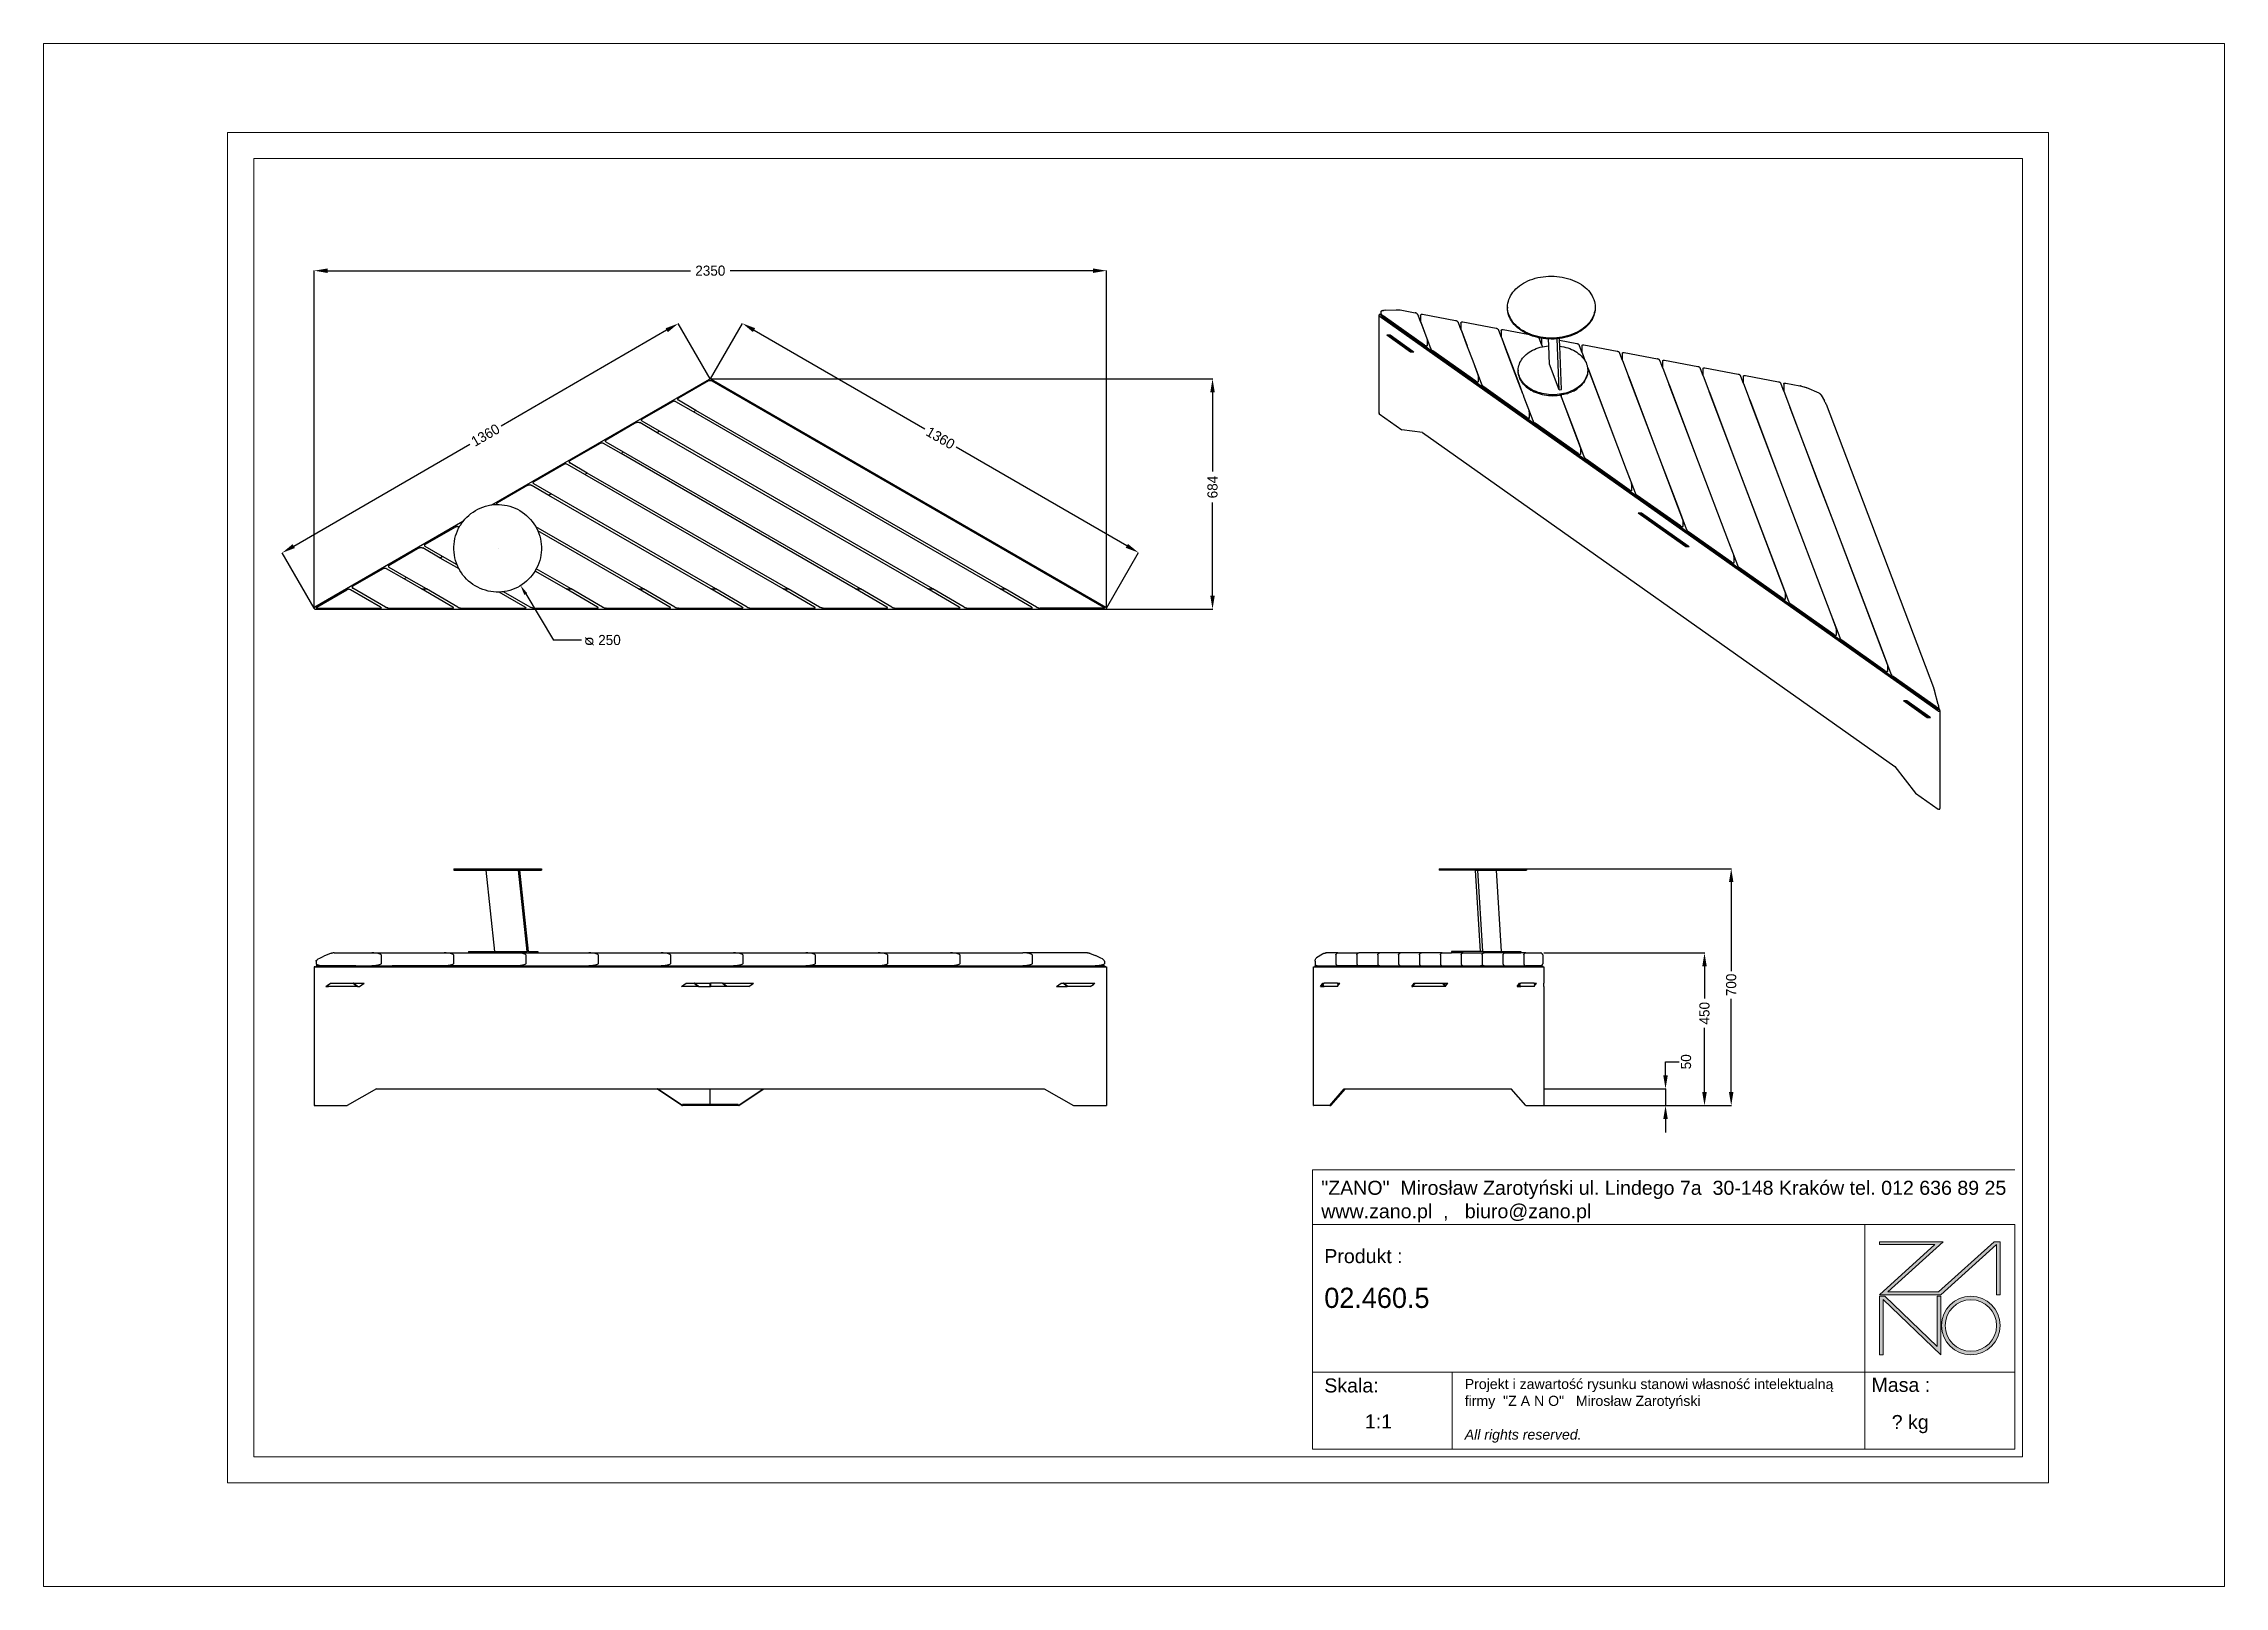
# Paper-space layout 'Layout1' of a CAD drawing. Header units: millimetres. Extents: x 15 to 242, y 17 to 178.
# The model-space entities are those that its viewports show. They can reach past a viewport. Long polylines and large blocks are cut down to what shows.
import ezdxf

# ---------------------------------------------------------------- set-up
doc = ezdxf.new("R2010")
doc.units = ezdxf.units.MM
doc.layers.add('DIMS', color=1, linetype='Continuous')
doc.layers.add('tabelka', color=155, linetype='Continuous')
doc.dimstyles.new('ISO-25', dxfattribs={"dimtxt": 2.5, "dimasz": 2.5, "dimexe": 1.25, "dimexo": 0.625, "dimtad": 1, "dimtxsty": 'Standard', "dimcen": 2.5, "dimadec": 0, "dimazin": 0, "dimtfac": 1, "dimtmove": 0, "dimatfit": 3, "dimfxl": 1, "dimarcsym": 0})
doc.dimstyles.get("Standard").update_dxf_attribs({"dimtxt": 0.18, "dimasz": 0.18, "dimexe": 0.18, "dimexo": 0.0625, "dimgap": 0.09, "dimtad": 0, "dimtih": 1, "dimtoh": 1, "dimdec": 4, "dimzin": 0, "dimdsep": 46, "dimtxsty": 'Standard', "dimcen": 0.09, "dimadec": 0, "dimazin": 0, "dimtfac": 1, "dimtdec": 4, "dimtofl": 0, "dimtmove": 0, "dimatfit": 3, "dimfxl": 1, "dimtolj": 1, "dimtzin": 0, "dimarcsym": 0})

psp = doc.layouts.get("Layout1")

msp = doc.modelspace()

# ---------------------------------------------------------------- texts
at = {"layer": 'tabelka', "lineweight": 5, "attachment_point": 1}
for s, insert, char_height, width in [('{\\fArial|b0|i0|c238|p34;"ZANO"  Mirosław Zarotyński ul. Lindego 7a  30-148 Kraków tel. 012 636 89 25\\Pwww.zano.pl  ,   biuro@zano.pl}', (3276.96597, 1000.98783), 41.5951103, 2040.3804825), ('{\\fArial|b0|i0|c238|p34;Produkt : }', (3285.95599, 798.26101), 41.5951103, 265.2729768), ('{\\fCentury Gothic|b0|i0|c238|p34;02.460.5}', (3285.95599, 683.64664), 60, 849.3757029), ('{\\fArial|b0|i0|c238|p34;Skala: }', (3285.95599, 414.42813), 41.5951103, 191.6754415), ('{\\fArial|b0|i0|c238|p34;Masa :}', (4910.60407, 416.28917), 41.5951103, 200.4566301), ('{\\fArial|b0|i0|c238|p34;1:1}', (3406.39883, 307.60842), 41.5951103, 42.4817454), ('{\\fArial|b0|i0|c238|p34;? kg}', (4970.64556, 305.90999), 41.5951103, 290.5473994)]:
    msp.add_mtext(s, dxfattribs=dict(at, insert=insert, char_height=char_height, width=width))
at = {"layer": 'tabelka', "color": 1, "lineweight": 5, "insert": (3702.82935, 412.98159), "char_height": 30, "width": 1186.1198813, "attachment_point": 1}
msp.add_mtext('{\\fArial|b0|i0|c0|p34;Projekt i zawartość rysunku stanowi własność intelektualną firmy \\fArial|b0|i0|c238|p34; "Z A N O"   Mirosław Zarotyński\\fArial|b0|i1|c238|p34;\\P\\PAll rights reserved.}', dxfattribs=at)

# ---------------------------------------------------------------- blocks, each defined once
blk = doc.blocks.new('*D44')
at = {"layer": 'Defpoints', "color": 0}
for p in [(2639.2, 3701.7), (286.9, 2700), (2639.2, 2700.5)]:
    blk.add_point(p, dxfattribs=at)
at = {"layer": 'DIMS', "color": 0, "lineweight": -2}
for p, q in [((286.9, 2700.5), (286.9, 3702.2)), ((326.9, 3701.7), (1404.5, 3701.7)), ((2599.2, 3701.7), (1521.5, 3701.7)), ((2639.2, 2701), (2639.2, 3702.2))]:
    blk.add_line(p, q, dxfattribs=at)
at = {"layer": 'DIMS', "color": 0}
for points in [[(326.9, 3708.4), (326.9, 3695), (286.9, 3701.7)], [(2599.2, 3695), (2599.2, 3708.4), (2639.2, 3701.7)]]:
    blk.add_solid(points, dxfattribs=at)
at = {"layer": 'DIMS', "color": 0, "insert": (1463, 3701.7), "char_height": 30, "attachment_point": 5}
blk.add_mtext('2350', dxfattribs=at)
blk = doc.blocks.new('*D45')
at = {"layer": 'Defpoints', "color": 0}
for p in [(3886.6, 1927.2), (3937.4, 1224.2), (4494.1, 1224.2)]:
    blk.add_point(p, dxfattribs=at)
at = {"layer": 'DIMS', "color": 0, "lineweight": -2}
for p, q in [((3887.1, 1927.2), (4494.6, 1927.2)), ((4494.1, 1887.2), (4494.1, 1623.3)), ((4494.1, 1264.2), (4494.1, 1541.3)), ((3937.9, 1224.2), (4494.6, 1224.2))]:
    blk.add_line(p, q, dxfattribs=at)
at = {"layer": 'DIMS', "color": 0}
for points in [[(4500.7, 1887.2), (4487.4, 1887.2), (4494.1, 1927.2)], [(4487.4, 1264.2), (4500.7, 1264.2), (4494.1, 1224.2)]]:
    blk.add_solid(points, dxfattribs=at)
at = {"layer": 'DIMS', "color": 0, "insert": (4494.1, 1582.3), "char_height": 30, "attachment_point": 5, "rotation": 90}
blk.add_mtext('700', dxfattribs=at)
blk = doc.blocks.new('*D46')
at = {"layer": 'Defpoints', "color": 0}
for p in [(3937.4, 1274.2), (3937.9, 1224.2), (4299.1, 1224.2)]:
    blk.add_point(p, dxfattribs=at)
at = {"layer": 'DIMS', "color": 0, "lineweight": -2}
for p, q in [((4299.1, 1314.2), (4299.1, 1354.2)), ((4299.1, 1354.2), (4339.1, 1354.2)), ((3937.9, 1274.2), (4299.6, 1274.2)), ((4299.1, 1274.2), (4299.1, 1224.2)), ((3938.4, 1224.2), (4299.6, 1224.2)), ((4299.1, 1184.2), (4299.1, 1144.2))]:
    blk.add_line(p, q, dxfattribs=at)
at = {"layer": 'DIMS', "color": 0}
for points in [[(4292.4, 1314.2), (4305.8, 1314.2), (4299.1, 1274.2)], [(4305.8, 1184.2), (4292.4, 1184.2), (4299.1, 1224.2)]]:
    blk.add_solid(points, dxfattribs=at)
at = {"layer": 'DIMS', "color": 0, "insert": (4360.1, 1354.2), "char_height": 30, "attachment_point": 5, "rotation": 90}
blk.add_mtext('50', dxfattribs=at)
blk = doc.blocks.new('*D47')
at = {"layer": 'Defpoints', "color": 0}
for p in [(1463.1, 3380.8), (2636, 2697.2), (2954.1, 2697.2)]:
    blk.add_point(p, dxfattribs=at)
at = {"layer": 'DIMS', "color": 0, "lineweight": -2}
for p, q in [((1463.6, 3380.8), (2954.6, 3380.8)), ((2954.1, 3340.8), (2954.1, 3105.7)), ((2954.1, 2737.2), (2954.1, 3013.7)), ((2636.5, 2697.2), (2954.6, 2697.2))]:
    blk.add_line(p, q, dxfattribs=at)
at = {"layer": 'DIMS', "color": 0}
for points in [[(2960.8, 3340.8), (2947.5, 3340.8), (2954.1, 3380.8)], [(2947.5, 2737.2), (2960.8, 2737.2), (2954.1, 2697.2)]]:
    blk.add_solid(points, dxfattribs=at)
at = {"layer": 'DIMS', "color": 0, "insert": (2954.1, 3059.7), "char_height": 30, "attachment_point": 5, "rotation": 90}
blk.add_mtext('684', dxfattribs=at)
blk = doc.blocks.new('*D48')
at = {"layer": 'Defpoints', "color": 0}
for p in [(1368, 3545), (1463.1, 3380.8), (286.8, 2700.3)]:
    blk.add_point(p, dxfattribs=at)
at = {"layer": 'DIMS', "color": 0, "lineweight": -2}
for p, q in [((1333.4, 3525), (841.6, 3240.5)), ((1463, 3380.8), (1367.9, 3545.2)), ((226.4, 2884.6), (749, 3186.9)), ((286.8, 2700.4), (191.7, 2864.7))]:
    blk.add_line(p, q, dxfattribs=at)
at = {"layer": 'DIMS', "color": 0}
for points in [[(1336.7, 3519.2), (1330.1, 3530.8), (1368, 3545)], [(223.1, 2890.4), (229.7, 2878.8), (191.8, 2864.6)]]:
    blk.add_solid(points, dxfattribs=at)
at = {"layer": 'DIMS', "color": 0, "insert": (795.3, 3213.7), "char_height": 30, "attachment_point": 5, "rotation": 30.04926}
blk.add_mtext('\\A1;1360', dxfattribs=at)
blk = doc.blocks.new('*D49')
at = {"layer": 'Defpoints', "color": 0}
for p in [(1463.1, 3380.8), (2734.4, 2865.1), (2639.2, 2700.5)]:
    blk.add_point(p, dxfattribs=at)
at = {"layer": 'DIMS', "color": 0, "lineweight": -2}
for p, q in [((1463.1, 3380.8), (1558.3, 3545.5)), ((1592.9, 3525.3), (2100, 3232)), ((2699.8, 2885.2), (2192.6, 3178.5)), ((2639.2, 2700.6), (2734.5, 2865.3))]:
    blk.add_line(p, q, dxfattribs=at)
at = {"layer": 'DIMS', "color": 0}
for points in [[(1596.2, 3531.1), (1589.5, 3519.6), (1558.3, 3545.4)], [(2696.4, 2879.4), (2703.1, 2890.9), (2734.4, 2865.1)]]:
    blk.add_solid(points, dxfattribs=at)
at = {"layer": 'DIMS', "color": 0, "insert": (2146.3, 3205.3), "char_height": 30, "attachment_point": 5, "rotation": 329.95699}
blk.add_mtext('\\A1;1360', dxfattribs=at)
blk = doc.blocks.new('*D50')
at = {"layer": 'Defpoints', "color": 0}
for p in [(3937.4, 1677.2), (3937.9, 1224.2), (4414.8, 1224.2)]:
    blk.add_point(p, dxfattribs=at)
at = {"layer": 'DIMS', "color": 0, "lineweight": -2}
for p, q in [((3937.9, 1677.2), (4415.3, 1677.2)), ((4414.8, 1637.2), (4414.8, 1541.7)), ((4414.8, 1264.2), (4414.8, 1454.7)), ((3938.4, 1224.2), (4415.3, 1224.2))]:
    blk.add_line(p, q, dxfattribs=at)
at = {"layer": 'DIMS', "color": 0}
for points in [[(4421.5, 1637.2), (4408.1, 1637.2), (4414.8, 1677.2)], [(4408.1, 1264.2), (4421.5, 1264.2), (4414.8, 1224.2)]]:
    blk.add_solid(points, dxfattribs=at)
at = {"layer": 'DIMS', "color": 0, "insert": (4414.8, 1498.2), "char_height": 30, "attachment_point": 5, "rotation": 90}
blk.add_mtext('450', dxfattribs=at)
blk = doc.blocks.new('*D51')
at = {"layer": 'Defpoints', "color": 0}
for p in [(766.8, 2988), (899.4, 2768.1)]:
    blk.add_point(p, dxfattribs=at)
at = {"layer": 'DIMS', "color": 0}
for p, q in [((833, 2878), (833.2, 2878)), ((833.1, 2877.9), (833.1, 2878.1))]:
    blk.add_line(p, q, dxfattribs=at)
at = {"layer": 'DIMS', "color": 0, "lineweight": -2}
for p in [(914.9, 2742.4), (1080.1, 2605.4)]:
    blk.add_line(p, (997.5, 2605.4), dxfattribs=at)
at = {"layer": 'DIMS', "color": 0}
blk.add_solid([(919.2, 2745), (910.6, 2739.8), (899.4, 2768.1)], dxfattribs=at)
at = {"layer": 'DIMS', "color": 0, "insert": (1143.5, 2605.4), "char_height": 30, "attachment_point": 5}
blk.add_mtext('\\A1;{\\fArial|b0|i0|c238|p34;\\H1.0833x;ᴓ }250', dxfattribs=at)
blk = doc.blocks.new('zano')
at = {"layer": 'Defpoints', "lineweight": 5}
for points in [[(6270.2, 3716.2), (6270.2, 3707.4), (6434.8, 3707.4), (6270.2, 3558.4), (6452.4, 3558.4), (6617.9, 3708.2), (6617.9, 3558.4), (6628.6, 3558.4), (6628.6, 3716.2), (6610.7, 3716.2), (6446.1, 3567.2), (6295.4, 3567.2), (6459.9, 3716.2), (6270.2, 3716.2), (6270.2, 3707.4)], [(6270.2, 3554.4), (6286.2, 3554.4), (6441.7, 3405.6), (6441.7, 3554.4), (6452.4, 3554.4), (6452.4, 3380.5), (6281, 3544.6), (6281, 3380.5), (6270.2, 3380.5)]]:
    blk.add_hatch(color=251, dxfattribs=at).paths.add_polyline_path(points)
h = blk.add_hatch(color=251, dxfattribs=at)
h.paths.add_polyline_path([(6454.7, 3467.4, 1), (6628.6, 3467.4, 1)])
h.paths.add_polyline_path([(6617.9, 3467.4, -1), (6465.4, 3467.4, -1)], flags=16)
at = {"layer": 'Defpoints', "color": 251, "lineweight": 5}
blk.add_lwpolyline([(6434.8, 3707.4), (6270.2, 3558.4), (6452.4, 3558.4), (6617.9, 3708.2), (6617.9, 3558.4), (6628.6, 3558.4), (6628.6, 3716.2), (6610.7, 3716.2), (6446.1, 3567.2), (6295.4, 3567.2), (6459.9, 3716.2), (6270.2, 3716.2), (6270.2, 3707.4), (6432.1, 3707.4)], dxfattribs=at)
for points in [[(6270.2, 3716.2), (6270.2, 3707.4), (6434.8, 3707.4), (6270.2, 3558.4), (6452.4, 3558.4), (6617.9, 3708.2), (6617.9, 3558.4), (6628.6, 3558.4), (6628.6, 3716.2), (6610.7, 3716.2), (6446.1, 3567.2), (6295.4, 3567.2), (6459.9, 3716.2), (6270.2, 3716.2), (6270.2, 3707.4)], [(6270.2, 3554.4), (6286.2, 3554.4), (6441.7, 3405.6), (6441.7, 3554.4), (6452.4, 3554.4), (6452.4, 3380.5), (6281, 3544.6), (6281, 3380.5), (6270.2, 3380.5)]]:
    blk.add_lwpolyline(points, close=True, dxfattribs=at)
for radius in [87, 76.3]:
    blk.add_circle((6541.7, 3467.4), radius, dxfattribs=at)

# ---------------------------------------------------------------- dimensions: what is measured, and where the dimension line sits
at = {"layer": 'DIMS'}
dim = msp.add_linear_dim(base=(2639.20142, 3701.71002), p1=(286.86329, 2699.96845), p2=(2639.20142, 2700.54414), text='2350', dimstyle='ISO-25', override={"dimscale": 1, "dimtxt": 30, "dimasz": 40, "dimexe": 0.5, "dimexo": 0.5, "dimgap": 6, "dimtad": 0, "dimtih": 1, "dimtoh": 1, "dimdec": 0, "dimlfac": 1, "dimzin": 0, "dimadec": 2, "dimtfac": 2, "dimtdec": 1, "dimtzin": 0}, dxfattribs=at)
dim.commit()
dim.dimension.update_dxf_attribs({"geometry": '*D44', "text_midpoint": (1463.03235, 3701.71002)})
dim = msp.add_linear_dim(base=(1368.02904, 3545.03524), p1=(286.81004, 2700.31443), p2=(1463.05632, 3380.76944), angle=30.049255251, text='1360', dimstyle='Standard', override={"dimtxt": 30, "dimasz": 40, "dimgap": 6, "dimtih": 0, "dimdec": 0}, dxfattribs=at)
dim.commit()
dim.dimension.update_dxf_attribs({"geometry": '*D48', "text_midpoint": (795.28869, 3213.70663), "dimtype": 161})
dim = msp.add_aligned_dim(p1=(1463.05632, 3380.76944), p2=(2639.20142, 2700.54414), distance=190.14289, text='1360', dimstyle='Standard', override={"dimtxt": 30, "dimasz": 40, "dimgap": 6, "dimtih": 0, "dimtoh": 0, "dimdec": 0}, dxfattribs=at)
dim.commit()
dim.dimension.update_dxf_attribs({"geometry": '*D49', "text_midpoint": (2146.32389, 3205.25396)})
for base, p1, p2, text, override, picture, middle in [((2954.13297, 2697.23929), (1463.05632, 3380.76944), (2636.02237, 2697.23929), '684', {"dimtxt": 30, "dimasz": 40, "dimexe": 0.5, "dimexo": 0.5, "dimgap": 6, "dimtad": 0, "dimtih": 1, "dimtoh": 1, "dimdec": 0, "dimzin": 0, "dimtxsty": 'Standard', "dimadec": 2, "dimtfac": 2, "dimtdec": 1, "dimtzin": 0}, '*D47', (2954.13297, 3059.70904)), ((4494.06061, 1224.22466), (3886.57189, 1927.22466), (3937.43145, 1224.22466), '700', {"dimtxt": 30, "dimasz": 40, "dimexe": 0.5, "dimexo": 0.5, "dimgap": 6, "dimtad": 0, "dimtih": 1, "dimtoh": 1, "dimdec": 0, "dimzin": 0, "dimadec": 2, "dimtfac": 2, "dimtdec": 1, "dimtzin": 0}, '*D45', (4494.06061, 1582.28778)), ((4414.79124, 1224.22466), (3937.41758, 1677.22466), (3937.93145, 1224.22466), '450', {"dimtxt": 30, "dimasz": 40, "dimexe": 0.5, "dimexo": 0.5, "dimgap": 6, "dimtad": 0, "dimtih": 1, "dimtoh": 1, "dimdec": 0, "dimzin": 0, "dimadec": 2, "dimtfac": 2, "dimtdec": 1, "dimtzin": 0}, '*D50', (4414.79124, 1498.23721)), ((4299.10219, 1224.22466), (3937.43145, 1274.22466), (3937.93145, 1224.22466), '50', {"dimtxt": 30, "dimasz": 40, "dimexe": 0.5, "dimexo": 0.5, "dimgap": 6, "dimtad": 0, "dimtih": 1, "dimtoh": 1, "dimdec": 0, "dimzin": 0, "dimtxsty": 'Standard', "dimadec": 2, "dimtfac": 2, "dimtdec": 1, "dimtzin": 0}, '*D46', (4360.10219, 1354.22466))]:
    dim = msp.add_linear_dim(base=base, p1=p1, p2=p2, angle=270, text=text, dimstyle='ISO-25', override=override, dxfattribs=at)
    dim.commit()
    dim.dimension.update_dxf_attribs({"geometry": picture, "text_midpoint": middle, "dimtype": 160, "text_rotation": 90})
dim = msp.add_diameter_dim_2p(p1=(766.78342, 2987.97879), p2=(899.43443, 2768.07265), text='{\\fArial|b0|i0|c238|p34;\\H1.0833x;ᴓ }250', dimstyle='Standard', override={"dimtxt": 30, "dimasz": 30, "dimgap": 6}, dxfattribs=at)
dim.commit()
dim.dimension.update_dxf_attribs({"geometry": '*D51', "text_midpoint": (1143.54157, 2605.43262), "dimtype": 163})

# ---------------------------------------------------------------- linework, layer by layer
for p, q in [((3836.45361, 3622.18297), (3839.23202, 3627.61332)), ((3839.23202, 3627.61332), (3842.48715, 3632.90959)), ((3842.48715, 3632.90959), (3846.20616, 3638.0509)), ((3846.20616, 3638.0509), (3850.37438, 3643.01693)), ((3850.37438, 3643.01693), (3854.97534, 3647.78811)), ((3854.97534, 3647.78811), (3859.99091, 3652.34559)), ((3859.99091, 3652.34559), (3865.40127, 3656.67139)), ((3865.40127, 3656.67139), (3871.18508, 3660.74844)), ((3871.18508, 3660.74844), (3877.31952, 3664.56064)), ((3877.31952, 3664.56064), (3883.78036, 3668.09296)), ((3883.78036, 3668.09296), (3890.54213, 3671.33146)), ((3890.54213, 3671.33146), (3897.57812, 3674.26334)), ((3897.57812, 3674.26334), (3904.86057, 3676.87705)), ((3904.86057, 3676.87705), (3912.36075, 3679.16226)), ((3912.36075, 3679.16226), (3920.04904, 3681.10995)), ((3920.04904, 3681.10995), (3927.89511, 3682.71245)), ((3927.89511, 3682.71245), (3935.868, 3683.96343)), ((3935.868, 3683.96343), (3943.93624, 3684.85794)), ((3943.93624, 3684.85794), (3952.06798, 3685.39246)), ((3952.06798, 3685.39246), (3960.23114, 3685.56488)), ((3960.23114, 3685.56488), (3968.3935, 3685.37453)), ((3968.3935, 3685.37453), (3976.52284, 3684.82214)), ((3976.52284, 3684.82214), (3984.58708, 3683.9099)), ((3984.58708, 3683.9099), (3992.55441, 3682.64141)), ((3992.55441, 3682.64141), (4000.39336, 3681.02168)), ((4000.39336, 3681.02168), (4008.07301, 3679.05709)), ((4008.07301, 3679.05709), (4015.56305, 3676.75541)), ((4015.56305, 3676.75541), (4022.83392, 3674.12572)), ((4022.83392, 3674.12572), (4029.85692, 3671.17839)), ((4029.85692, 3671.17839), (4036.60434, 3667.92505)), ((4036.60434, 3667.92505), (4043.04955, 3664.37855)), ((4043.04955, 3664.37855), (4049.16711, 3660.55288)), ((4049.16711, 3660.55288), (4054.93288, 3656.46314)), ((4054.93288, 3656.46314), (4060.3241, 3652.12547)), ((4060.3241, 3652.12547), (4065.3195, 3647.55699)), ((4065.3195, 3647.55699), (4069.89937, 3642.77573)), ((4069.89937, 3642.77573), (4074.04562, 3637.80056)), ((4074.04562, 3637.80056), (4077.7419, 3632.65111)), ((4077.7419, 3632.65111), (4080.97361, 3627.34771)), ((4080.97361, 3627.34771), (4083.72801, 3621.91128)), ((3448.45775, 3570.54298), (3448.32117, 3570.05745)), ((3448.32117, 3570.05745), (3448.33645, 3569.56252)), ((3448.33645, 3569.56252), (3448.50286, 3569.08167)), ((3448.33645, 3569.56252), (3448.3399, 3278.78375)), ((3448.7397, 3570.99611), (3448.45775, 3570.54298)), ((3448.50286, 3569.08167), (3448.81251, 3568.63768)), ((3449.15367, 3571.39534), (3448.7397, 3570.99611)), ((3448.81251, 3568.63768), (3449.25073, 3568.25161)), ((3449.68003, 3571.72175), (3449.15367, 3571.39534)), ((3449.25073, 3568.25161), (5108.12997, 2395.30147)), ((3450.29382, 3571.95987), (3449.68003, 3571.72175)), ((3450.96595, 3572.09841), (3450.29382, 3571.95987)), ((3451.66455, 3572.13079), (3450.96595, 3572.09841)), ((3452.3565, 3572.05549), (3451.66455, 3572.13079)), ((3452.3565, 3572.05549), (3456.68154, 3571.23609)), ((3453.6653, 3580.70466), (3454.31453, 3581.60551)), ((3453.6653, 3580.70466), (3453.66536, 3575.14845)), ((3453.77933, 3574.71046), (3453.66536, 3575.14845)), ((3453.77933, 3574.71046), (3454.41193, 3573.48242)), ((3454.14967, 3570.90889), (5108.89762, 2400.85859)), ((3457.99344, 3570.18067), (3454.14967, 3570.90889)), ((3454.14967, 3570.90889), (3454.1497, 3568.80878)), ((3454.19068, 3568.77981), (3454.1497, 3568.80878)), ((3456.97815, 3566.78761), (3454.19068, 3568.77981)), ((3454.5731, 3581.92221), (3454.31453, 3581.60551)), ((3454.41193, 3573.48242), (3454.90037, 3572.90554)), ((3455.19713, 3582.18259), (3454.5731, 3581.92221)), ((3454.90037, 3572.90554), (3456.68154, 3571.23609)), ((3455.19713, 3582.18259), (3457.24003, 3582.93572)), ((3456.68154, 3571.23609), (3456.82639, 3571.10034)), ((3456.68154, 3571.23609), (3456.84333, 3571.20544)), ((3456.82639, 3571.10034), (3457.76218, 3570.35053)), ((3456.97815, 3566.78761), (3458.24782, 3565.88984)), ((3458.33689, 3583.15438), (3457.24003, 3582.93572)), ((3457.76218, 3570.35053), (3457.99344, 3570.18067)), ((3457.99344, 3570.18067), (3461.02954, 3567.95062)), ((3458.2888, 3565.88208), (3458.24782, 3565.88984)), ((3458.2888, 3565.88208), (3521.08564, 3521.45805)), ((3458.33689, 3583.15438), (3461.8511, 3583.73824)), ((3583.85158, 3481.10479), (3461.02954, 3567.95062)), ((3463.56556, 3583.89265), (3461.8511, 3583.73824)), ((3468.62172, 3584.28504), (3463.56556, 3583.89265)), ((3468.62172, 3584.28504), (3499.81711, 3585.89019)), ((3499.81711, 3585.89019), (3501.2426, 3585.93045)), ((3501.2426, 3585.93045), (3502.87011, 3585.91658)), ((3502.87011, 3585.91658), (3504.61804, 3585.84928)), ((3504.61804, 3585.84928), (3506.39874, 3585.73193)), ((3506.39874, 3585.73193), (3508.12292, 3585.57041)), ((3508.12292, 3585.57041), (3509.70412, 3585.37281)), ((3509.70412, 3585.37281), (3510.03504, 3585.33278)), ((3510.03504, 3585.33278), (3511.30894, 3585.12616)), ((3511.30894, 3585.12616), (3556.20474, 3576.62042)), ((3557.36597, 3576.31706), (3556.20474, 3576.62042)), ((3558.53703, 3575.84931), (3557.36597, 3576.31706)), ((3559.6592, 3575.24061), (3558.53703, 3575.84931)), ((3560.67622, 3574.52149), (3559.6592, 3575.24061)), ((3561.21312, 3574.04012), (3560.67622, 3574.52149)), ((3562.14173, 3573.18419), (3561.21312, 3574.04012)), ((3562.85533, 3572.29098), (3562.14173, 3573.18419)), ((3563.26301, 3571.51557), (3562.85533, 3572.29098)), ((3563.74678, 3570.58974), (3563.26301, 3571.51557)), ((3563.74678, 3570.58974), (3571.76416, 3549.43309)), ((3571.92361, 3568.99802), (3572.024, 3569.78299)), ((3571.92361, 3568.99802), (3571.92383, 3550.61324)), ((3572.024, 3569.78299), (3572.22698, 3570.59295)), ((3572.22698, 3570.59295), (3572.62033, 3571.23481)), ((3572.62033, 3571.23481), (3573.21125, 3571.72313)), ((3573.21125, 3571.72313), (3573.8652, 3572.18555)), ((3573.8652, 3572.18555), (3574.75481, 3572.45817)), ((3574.75481, 3572.45817), (3575.65608, 3572.58059)), ((3575.65608, 3572.58059), (3576.70129, 3572.64745)), ((3576.70129, 3572.64745), (3577.87888, 3572.51414)), ((3577.87888, 3572.51414), (3675.97232, 3553.92983)), ((3830.02821, 3593.78395), (3830.29749, 3599.55561)), ((3830.27198, 3588.01173), (3830.02821, 3593.78395)), ((3830.02821, 3593.78395), (3830.02824, 3590.95552)), ((3830.27202, 3585.1833), (3830.02824, 3590.95552)), ((3831.02784, 3582.26172), (3830.27198, 3588.01173)), ((3831.02788, 3579.43329), (3830.27202, 3585.1833)), ((3830.29749, 3599.55561), (3831.07875, 3605.30393)), ((3832.29281, 3576.55662), (3831.02784, 3582.26172)), ((3832.29284, 3573.7282), (3831.02788, 3579.43329)), ((3831.07875, 3605.30393), (3832.36892, 3611.00622)), ((3834.06189, 3570.91895), (3832.29281, 3576.55662)), ((3834.06192, 3568.09052), (3832.29284, 3573.7282)), ((3832.36892, 3611.00622), (3834.1629, 3616.63998)), ((3836.3281, 3565.37095), (3834.06189, 3570.91895)), ((3836.32813, 3562.54253), (3834.06192, 3568.09052)), ((3834.1629, 3616.63998), (3836.45361, 3622.18297)), ((3839.08249, 3559.93452), (3836.3281, 3565.37095)), ((3839.08253, 3557.1061), (3836.32813, 3562.54253)), ((4083.60249, 3565.09926), (4080.82408, 3559.66891)), ((4083.60252, 3562.27083), (4080.82412, 3556.84048)), ((4085.8932, 3570.64225), (4083.60249, 3565.09926)), ((4085.89324, 3567.81383), (4083.60252, 3562.27083)), ((4083.72801, 3621.91128), (4085.99421, 3616.36328)), ((4087.68718, 3576.27601), (4085.8932, 3570.64225)), ((4087.68722, 3573.44758), (4085.89324, 3567.81383)), ((4085.99421, 3616.36328), (4087.76329, 3610.7256)), ((4088.97735, 3581.9783), (4087.68718, 3576.27601)), ((4088.97738, 3579.14987), (4087.68722, 3573.44758)), ((4087.76329, 3610.7256), (4089.02826, 3605.02051)), ((4089.75861, 3587.72662), (4088.97735, 3581.9783)), ((4089.75865, 3584.89819), (4088.97738, 3579.14987)), ((4089.02826, 3605.02051), (4089.78412, 3599.2705)), ((4089.96521, 3592.15481), (4089.75861, 3587.72662)), ((4090.02793, 3590.66985), (4089.75865, 3584.89819)), ((4089.78412, 3599.2705), (4090.02789, 3593.49828)), ((4090.02789, 3593.49828), (4089.96521, 3592.15481)), ((4089.96521, 3592.15481), (4090.02793, 3590.66985)), ((4090.02789, 3593.49828), (4090.02793, 3590.66985)), ((3471.1696, 3511.03411), (3476.7696, 3511.07438)), ((3471.1696, 3511.03411), (3541.88099, 3461.03503)), ((3476.7696, 3511.07438), (3481.06911, 3511.10531)), ((3476.7696, 3511.07438), (3544.70939, 3463.03507)), ((3481.06911, 3511.10531), (3549.0089, 3463.06599)), ((3521.12662, 3521.45029), (3521.08564, 3521.45805)), ((3521.12662, 3521.45029), (3529.08913, 3515.79889)), ((3529.13011, 3515.79113), (3529.08913, 3515.79889)), ((3529.13011, 3515.79113), (3534.74604, 3511.79897)), ((3534.78702, 3511.7912), (3534.74604, 3511.79897)), ((3534.78702, 3511.7912), (3948.65605, 3219.12869)), ((3571.76416, 3549.43309), (3572.16915, 3549.35637)), ((3571.76416, 3549.43309), (3572.09358, 3548.5638)), ((3571.92383, 3550.61324), (3572.1275, 3549.54032)), ((3572.38447, 3548.50869), (3572.09358, 3548.5638)), ((3572.09358, 3548.5638), (3590.31505, 3500.48014)), ((3572.16915, 3549.35637), (3572.1275, 3549.54032)), ((3572.16915, 3549.35637), (3572.19568, 3549.35134)), ((3572.32641, 3548.66189), (3572.19568, 3549.35134)), ((3572.32641, 3548.66189), (3572.38447, 3548.50869)), ((3572.38447, 3548.50869), (3601.2562, 3472.32061)), ((3590.31505, 3500.48014), (3590.56463, 3499.60712)), ((3590.91231, 3498.16549), (3590.56463, 3499.60712)), ((3590.91231, 3498.16549), (3590.92677, 3497.52119)), ((3590.92677, 3497.52119), (3590.92699, 3479.13641)), ((3675.97232, 3553.92983), (3677.13354, 3553.62647)), ((3677.13354, 3553.62647), (3678.3046, 3553.15872)), ((3678.3046, 3553.15872), (3679.42678, 3552.55002)), ((3679.42678, 3552.55002), (3680.44379, 3551.8309)), ((3680.9807, 3551.34953), (3680.44379, 3551.8309)), ((3680.9807, 3551.34953), (3681.90931, 3550.4936)), ((3681.90931, 3550.4936), (3682.62291, 3549.60039)), ((3683.03059, 3548.82498), (3682.62291, 3549.60039)), ((3683.03059, 3548.82498), (3683.51436, 3547.89915)), ((3683.51436, 3547.89915), (3691.53174, 3526.7425)), ((3691.53174, 3526.7425), (3691.93673, 3526.66578)), ((3691.53174, 3526.7425), (3691.86116, 3525.87321)), ((3691.69119, 3546.30743), (3691.79158, 3547.0924)), ((3691.69119, 3546.30743), (3691.6914, 3527.92265)), ((3691.6914, 3527.92265), (3691.89507, 3526.84973)), ((3691.79158, 3547.0924), (3691.99455, 3547.90236)), ((3692.15204, 3525.8181), (3691.86116, 3525.87321)), ((3691.86116, 3525.87321), (3708.59786, 3481.70762)), ((3691.93673, 3526.66578), (3691.89507, 3526.84973)), ((3691.93673, 3526.66578), (3691.96325, 3526.66075)), ((3692.09399, 3525.9713), (3691.96325, 3526.66075)), ((3691.99455, 3547.90236), (3692.38791, 3548.54422)), ((3692.09399, 3525.9713), (3692.15204, 3525.8181)), ((3692.15204, 3525.8181), (3708.88874, 3481.65251)), ((3692.38791, 3548.54422), (3692.97882, 3549.03254)), ((3692.97882, 3549.03254), (3693.63278, 3549.49497)), ((3693.63278, 3549.49497), (3694.52239, 3549.76758)), ((3694.52239, 3549.76758), (3695.42365, 3549.89)), ((3695.42365, 3549.89), (3696.46887, 3549.95686)), ((3696.46887, 3549.95686), (3697.64646, 3549.82355)), ((3697.64646, 3549.82355), (3795.7399, 3531.23924)), ((3795.7399, 3531.23924), (3796.90112, 3530.93588)), ((3796.90112, 3530.93588), (3798.07218, 3530.46813)), ((3798.07218, 3530.46813), (3799.19436, 3529.85943)), ((3799.19436, 3529.85943), (3800.21137, 3529.14031)), ((3800.74827, 3528.65894), (3800.21137, 3529.14031)), ((3800.74827, 3528.65894), (3801.67688, 3527.80301)), ((3801.67688, 3527.80301), (3802.39048, 3526.9098)), ((3802.79817, 3526.13439), (3802.39048, 3526.9098)), ((3802.79817, 3526.13439), (3803.28194, 3525.20856)), ((3803.28194, 3525.20856), (3811.29932, 3504.05191)), ((3811.29932, 3504.05191), (3811.70431, 3503.97519)), ((3811.29932, 3504.05191), (3811.62874, 3503.18262)), ((3811.45876, 3523.61684), (3811.55916, 3524.40181)), ((3811.45876, 3523.61684), (3811.45898, 3505.23206)), ((3811.45898, 3505.23206), (3811.66265, 3504.15915)), ((3811.55916, 3524.40181), (3811.76213, 3525.21177)), ((3811.91962, 3503.12751), (3811.62874, 3503.18262)), ((3811.62874, 3503.18262), (3828.36544, 3459.01703)), ((3811.70431, 3503.97519), (3811.66265, 3504.15915)), ((3811.70431, 3503.97519), (3811.73083, 3503.97016)), ((3811.86157, 3503.28071), (3811.73083, 3503.97016)), ((3811.76213, 3525.21177), (3812.15549, 3525.85363)), ((3811.86157, 3503.28071), (3811.91962, 3503.12751)), ((3811.91962, 3503.12751), (3828.65632, 3458.96192)), ((3812.15549, 3525.85363), (3812.7464, 3526.34195)), ((3812.7464, 3526.34195), (3813.40035, 3526.80438)), ((3813.40035, 3526.80438), (3814.28996, 3527.07699)), ((3814.28996, 3527.07699), (3815.19123, 3527.19941)), ((3815.19123, 3527.19941), (3816.23645, 3527.26627)), ((3816.23645, 3527.26627), (3817.41403, 3527.13296)), ((3817.41403, 3527.13296), (3889.96684, 3513.38746)), ((3842.31421, 3554.63112), (3839.08249, 3559.93452)), ((3842.31424, 3551.80269), (3839.08253, 3557.1061)), ((3846.01048, 3549.48167), (3842.31421, 3554.63112)), ((3846.01052, 3546.65324), (3842.31424, 3551.80269)), ((3850.15673, 3544.5065), (3846.01048, 3549.48167)), ((3850.15677, 3541.67807), (3846.01052, 3546.65324)), ((3854.7366, 3539.72523), (3850.15673, 3544.5065)), ((3854.73663, 3536.89681), (3850.15677, 3541.67807)), ((3859.732, 3535.15675), (3854.7366, 3539.72523)), ((3859.73203, 3532.32833), (3854.73663, 3536.89681)), ((3865.12322, 3530.81909), (3859.732, 3535.15675)), ((3865.12325, 3527.99066), (3859.73203, 3532.32833)), ((3870.88899, 3526.72935), (3865.12322, 3530.81909)), ((3870.88902, 3523.90092), (3865.12325, 3527.99066)), ((3877.00655, 3522.90368), (3870.88899, 3526.72935)), ((3877.00658, 3520.07525), (3870.88902, 3523.90092)), ((3883.45176, 3519.35718), (3877.00655, 3522.90368)), ((3883.45179, 3516.52875), (3877.00658, 3520.07525)), ((3890.19918, 3516.10384), (3883.45176, 3519.35718)), ((3889.96684, 3513.38746), (3883.45179, 3516.52875)), ((3890.19921, 3513.27542), (3889.96684, 3513.38746)), ((3897.22218, 3513.15651), (3890.19918, 3516.10384)), ((3897.22221, 3510.32808), (3890.19921, 3513.27542)), ((3904.49305, 3510.52682), (3897.22218, 3513.15651)), ((3904.49308, 3507.69839), (3897.22221, 3510.32808)), ((3911.98309, 3508.22514), (3904.49305, 3510.52682)), ((3911.98312, 3505.39671), (3904.49308, 3507.69839)), ((3919.66274, 3506.26055), (3911.98309, 3508.22514)), ((3919.66277, 3503.43212), (3911.98312, 3505.39671)), ((3927.5017, 3504.64082), (3919.66274, 3506.26055)), ((3922.92395, 3502.75828), (3919.66277, 3503.43212)), ((3922.92395, 3502.75828), (3923.04951, 3502.51797)), ((3927.50173, 3501.81239), (3922.92395, 3502.75828)), ((3923.04951, 3502.51797), (3931.0669, 3481.36133)), ((3935.46902, 3503.37233), (3927.5017, 3504.64082)), ((3931.26308, 3501.21354), (3927.50173, 3501.81239)), ((3931.22634, 3500.92625), (3931.26308, 3501.21354)), ((3931.22634, 3500.92625), (3931.22656, 3482.54147)), ((3935.46905, 3500.5439), (3931.26308, 3501.21354)), ((3943.53326, 3502.46009), (3935.46902, 3503.37233)), ((3943.5333, 3499.63166), (3935.46905, 3500.5439)), ((3951.6626, 3501.9077), (3943.53326, 3502.46009)), ((3951.54765, 3499.08709), (3943.5333, 3499.63166)), ((3952.35624, 3478.93111), (3951.54765, 3499.08709)), ((3951.66264, 3499.07928), (3951.54765, 3499.08709)), ((3959.82496, 3501.71734), (3951.6626, 3501.9077)), ((3959.82499, 3498.88892), (3951.66264, 3499.07928)), ((3967.98812, 3501.88977), (3959.82496, 3501.71734)), ((3967.98815, 3499.06134), (3959.82499, 3498.88892)), ((3976.11986, 3502.42429), (3967.98812, 3501.88977)), ((3976.1199, 3499.59586), (3967.98815, 3499.06134)), ((3984.1881, 3503.3188), (3976.11986, 3502.42429)), ((3977.1649, 3499.71172), (3976.1199, 3499.59586)), ((3984.18813, 3500.49037), (3977.1649, 3499.71172)), ((3983.2407, 3348.25781), (3977.1649, 3499.71172)), ((3992.16099, 3504.56978), (3984.1881, 3503.3188)), ((3984.23586, 3500.49786), (3984.18813, 3500.49037)), ((3992.16102, 3501.74135), (3984.23586, 3500.49786)), ((3984.43678, 3495.48964), (3984.23586, 3500.49786)), ((4000.00706, 3506.17227), (3992.16099, 3504.56978)), ((4000.00709, 3503.34385), (3992.16102, 3501.74135)), ((4007.69536, 3508.11997), (4000.00706, 3506.17227)), ((4007.69539, 3505.29155), (4000.00709, 3503.34385)), ((4015.19553, 3510.40518), (4007.69536, 3508.11997)), ((4015.19556, 3507.57676), (4007.69539, 3505.29155)), ((4022.47798, 3513.01889), (4015.19553, 3510.40518)), ((4022.47802, 3510.19046), (4015.19556, 3507.57676)), ((4029.51397, 3515.95077), (4022.47798, 3513.01889)), ((4029.51401, 3513.12235), (4022.47802, 3510.19046)), ((4036.27574, 3519.18926), (4029.51397, 3515.95077)), ((4036.27577, 3516.36084), (4029.51401, 3513.12235)), ((4042.73658, 3522.72158), (4036.27574, 3519.18926)), ((4042.73662, 3519.89316), (4036.27577, 3516.36084)), ((4048.87102, 3526.53379), (4042.73658, 3522.72158)), ((4048.87105, 3523.70536), (4042.73662, 3519.89316)), ((4054.65483, 3530.61084), (4048.87102, 3526.53379)), ((4054.65487, 3527.78241), (4048.87105, 3523.70536)), ((4060.0652, 3534.93664), (4054.65483, 3530.61084)), ((4060.06523, 3532.10821), (4054.65487, 3527.78241)), ((4065.08076, 3539.49412), (4060.0652, 3534.93664)), ((4065.08079, 3536.66569), (4060.06523, 3532.10821)), ((4069.68173, 3544.26529), (4065.08076, 3539.49412)), ((4069.68176, 3541.43687), (4065.08079, 3536.66569)), ((4073.84994, 3549.23133), (4069.68173, 3544.26529)), ((4073.84997, 3546.4029), (4069.68176, 3541.43687)), ((4077.56895, 3554.37263), (4073.84994, 3549.23133)), ((4077.56899, 3551.54421), (4073.84997, 3546.4029)), ((4080.82408, 3559.66891), (4077.56895, 3554.37263)), ((4080.82412, 3556.84048), (4077.56899, 3551.54421)), ((3541.88099, 3461.03503), (3544.70939, 3463.03507)), ((3541.88099, 3461.03503), (3551.7805, 3461.10623)), ((3544.70939, 3463.03507), (3549.0089, 3463.06599)), ((3549.0089, 3463.06599), (3551.7805, 3461.10623)), ((3583.85158, 3481.10479), (3586.10801, 3479.5989)), ((3587.16842, 3478.93722), (3586.10801, 3479.5989)), ((3588.08442, 3478.54945), (3587.16842, 3478.93722)), ((3589.26907, 3478.12672), (3588.08442, 3478.54945)), ((3589.9154, 3478.04265), (3589.26907, 3478.12672)), ((3590.35978, 3478.22408), (3589.9154, 3478.04265)), ((3590.71598, 3478.7168), (3590.35978, 3478.22408)), ((3590.71598, 3478.7168), (3590.92699, 3479.13641)), ((3601.2562, 3472.32061), (3601.7051, 3471.34013)), ((3601.7051, 3471.34013), (3602.12479, 3470.54417)), ((3602.12479, 3470.54417), (3602.74978, 3469.48499)), ((3602.74978, 3469.48499), (3603.52847, 3468.38067)), ((3603.52847, 3468.38067), (3604.42181, 3467.28659)), ((3604.42181, 3467.28659), (3605.38501, 3466.2576)), ((3605.38501, 3466.2576), (3606.36977, 3465.3453)), ((3606.36977, 3465.3453), (3606.90661, 3464.8737)), ((3606.90661, 3464.8737), (3607.83217, 3464.14843)), ((3735.71189, 3373.72638), (3607.83217, 3464.14843)), ((3708.88874, 3481.65251), (3708.59786, 3481.70762)), ((3708.59786, 3481.70762), (3709.46392, 3479.42223)), ((3708.88874, 3481.65251), (3709.7548, 3479.36712)), ((3709.7548, 3479.36712), (3709.46392, 3479.42223)), ((3709.46392, 3479.42223), (3710.32998, 3477.13683)), ((3709.7548, 3479.36712), (3710.62086, 3477.08172)), ((3710.62086, 3477.08172), (3710.32998, 3477.13683)), ((3710.32998, 3477.13683), (3726.56915, 3434.28413)), ((3710.62086, 3477.08172), (3726.93798, 3434.02334)), ((3726.56915, 3434.28413), (3726.93798, 3434.02334)), ((3726.56915, 3434.28413), (3742.17536, 3393.10173)), ((3726.93798, 3434.02334), (3753.11651, 3364.9422)), ((3828.65632, 3458.96192), (3828.36544, 3459.01703)), ((3828.36544, 3459.01703), (3829.2315, 3456.73164)), ((3828.65632, 3458.96192), (3829.52238, 3456.67653)), ((3829.52238, 3456.67653), (3829.2315, 3456.73164)), ((3829.2315, 3456.73164), (3830.09755, 3454.44624)), ((3829.52238, 3456.67653), (3830.38844, 3454.39114)), ((3830.38844, 3454.39114), (3830.09755, 3454.44624)), ((3830.09755, 3454.44624), (3862.86691, 3367.97293)), ((3830.38844, 3454.39114), (3863.11882, 3368.02067)), ((3866.91679, 3429.22178), (3869.1198, 3433.52752)), ((3869.1198, 3433.52752), (3871.7008, 3437.72695)), ((3871.7008, 3437.72695), (3874.64961, 3441.8035)), ((3874.64961, 3441.8035), (3877.95459, 3445.74108)), ((3877.95459, 3445.74108), (3881.60271, 3449.52415)), ((3881.60271, 3449.52415), (3885.57956, 3453.13779)), ((3885.57956, 3453.13779), (3889.86945, 3456.56772)), ((3889.86945, 3456.56772), (3894.45545, 3459.80042)), ((3894.45545, 3459.80042), (3899.31945, 3462.82313)), ((3899.31945, 3462.82313), (3904.44227, 3465.62391)), ((3904.44227, 3465.62391), (3909.80369, 3468.19172)), ((3909.80369, 3468.19172), (3915.38254, 3470.51642)), ((3915.38254, 3470.51642), (3921.15681, 3472.58883)), ((3921.15681, 3472.58883), (3927.10371, 3474.40078)), ((3927.10371, 3474.40078), (3933.12643, 3475.92653)), ((3931.0669, 3481.36133), (3931.47188, 3481.2846)), ((3931.0669, 3481.36133), (3931.39632, 3480.49203)), ((3931.22656, 3482.54147), (3931.43023, 3481.46856)), ((3931.6872, 3480.43693), (3931.39632, 3480.49203)), ((3931.39632, 3480.49203), (3933.12643, 3475.92653)), ((3931.47188, 3481.2846), (3931.43023, 3481.46856)), ((3931.47188, 3481.2846), (3931.49841, 3481.27957)), ((3931.62914, 3480.59012), (3931.49841, 3481.27957)), ((3931.62914, 3480.59012), (3931.6872, 3480.43693)), ((3931.6872, 3480.43693), (3933.37577, 3475.98105)), ((3933.12643, 3475.92653), (3933.19978, 3475.94511)), ((3933.19978, 3475.94511), (3933.37577, 3475.98105)), ((3933.37577, 3475.98105), (3939.42094, 3477.21573)), ((3939.42094, 3477.21573), (3945.74266, 3478.20763)), ((3945.74266, 3478.20763), (3952.13998, 3478.91689)), ((3952.13998, 3478.91689), (3952.35624, 3478.93111)), ((3954.56248, 3423.93525), (3952.35624, 3478.93111)), ((3984.43678, 3495.48964), (4035.27505, 3485.85806)), ((3985.13666, 3478.04347), (3984.43678, 3495.48964)), ((3985.13666, 3478.04347), (3990.68943, 3477.1594)), ((3990.28963, 3349.59346), (3985.13666, 3478.04347)), ((3990.68943, 3477.1594), (3996.90495, 3475.87511)), ((3996.90495, 3475.87511), (4002.99416, 3474.31739)), ((4002.99416, 3474.31739), (4008.93303, 3472.49238)), ((4008.93303, 3472.49238), (4014.69811, 3470.40729)), ((4014.69811, 3470.40729), (4020.26667, 3468.07035)), ((4020.26667, 3468.07035), (4025.61671, 3465.49077)), ((4025.61671, 3465.49077), (4030.72713, 3462.67874)), ((4030.72713, 3462.67874), (4035.57775, 3459.64536)), ((4035.27505, 3485.85806), (4036.43628, 3485.5547)), ((4035.57775, 3459.64536), (4040.14944, 3456.4026)), ((4036.43628, 3485.5547), (4037.60734, 3485.08695)), ((4037.60734, 3485.08695), (4038.72951, 3484.47825)), ((4038.72951, 3484.47825), (4039.74653, 3483.75913)), ((4040.28343, 3483.27776), (4039.74653, 3483.75913)), ((4040.14944, 3456.4026), (4044.42416, 3452.96326)), ((4040.28343, 3483.27776), (4041.21204, 3482.42183)), ((4041.21204, 3482.42183), (4041.92564, 3481.52862)), ((4042.33332, 3480.75321), (4041.92564, 3481.52862)), ((4042.33332, 3480.75321), (4042.81709, 3479.82738)), ((4042.81709, 3479.82738), (4050.83447, 3458.67074)), ((4044.42416, 3452.96326), (4048.38502, 3449.3409)), ((4048.38502, 3449.3409), (4052.0164, 3445.54983)), ((4050.83447, 3458.67074), (4051.23946, 3458.59401)), ((4050.83447, 3458.67074), (4051.16389, 3457.80145)), ((4050.99392, 3478.23566), (4051.09431, 3479.02063)), ((4050.99392, 3478.23566), (4050.99414, 3459.85088)), ((4050.99414, 3459.85088), (4051.19781, 3458.77797)), ((4051.09431, 3479.02063), (4051.29729, 3479.83059)), ((4051.45478, 3457.74634), (4051.16389, 3457.80145)), ((4051.16389, 3457.80145), (4059.85886, 3434.85676)), ((4051.23946, 3458.59401), (4051.19781, 3458.77797)), ((4051.23946, 3458.59401), (4051.26599, 3458.58898)), ((4051.39672, 3457.89953), (4051.26599, 3458.58898)), ((4051.29729, 3479.83059), (4051.69064, 3480.47245)), ((4051.39672, 3457.89953), (4051.45478, 3457.74634)), ((4051.45478, 3457.74634), (4060.57292, 3433.68495)), ((4051.69064, 3480.47245), (4052.28156, 3480.96077)), ((4052.0164, 3445.54983), (4055.30397, 3441.605)), ((4052.28156, 3480.96077), (4052.93551, 3481.4232)), ((4052.93551, 3481.4232), (4053.82512, 3481.69581)), ((4053.82512, 3481.69581), (4054.72639, 3481.81823)), ((4054.72639, 3481.81823), (4055.7716, 3481.88509)), ((4055.30397, 3441.605), (4058.23476, 3437.52199)), ((4055.7716, 3481.88509), (4056.94919, 3481.75178)), ((4056.94919, 3481.75178), (4155.04263, 3463.16747)), ((4058.23476, 3437.52199), (4059.85886, 3434.85676)), ((4059.85886, 3434.85676), (4060.57292, 3433.68495)), ((4060.57292, 3433.68495), (4060.79719, 3433.31691)), ((4060.79719, 3433.31691), (4062.98116, 3429.00636)), ((4155.04263, 3463.16747), (4156.20385, 3462.86411)), ((4156.20385, 3462.86411), (4157.37491, 3462.39636)), ((4157.37491, 3462.39636), (4158.49709, 3461.78766)), ((4158.49709, 3461.78766), (4159.5141, 3461.06854)), ((4160.05101, 3460.58717), (4159.5141, 3461.06854)), ((4160.05101, 3460.58717), (4160.97962, 3459.73125)), ((4160.97962, 3459.73125), (4161.69322, 3458.83803)), ((4162.1009, 3458.06262), (4161.69322, 3458.83803)), ((4162.1009, 3458.06262), (4162.58467, 3457.13679)), ((4162.58467, 3457.13679), (4170.60205, 3435.98015)), ((4170.60205, 3435.98015), (4171.00704, 3435.90342)), ((4170.60205, 3435.98015), (4170.93147, 3435.11086)), ((4170.7615, 3455.54507), (4170.86189, 3456.33004)), ((4170.7615, 3455.54507), (4170.76171, 3437.16029)), ((4170.76171, 3437.16029), (4170.96538, 3436.08738)), ((4170.86189, 3456.33004), (4171.06486, 3457.14)), ((4171.22235, 3435.05575), (4170.93147, 3435.11086)), ((4170.93147, 3435.11086), (4187.66817, 3390.94527)), ((4171.00704, 3435.90342), (4170.96538, 3436.08738)), ((4171.00704, 3435.90342), (4171.03356, 3435.89839)), ((4171.1643, 3435.20894), (4171.03356, 3435.89839)), ((4171.06486, 3457.14), (4171.45822, 3457.78186)), ((4171.1643, 3435.20894), (4171.22235, 3435.05575)), ((4171.22235, 3435.05575), (4187.95905, 3390.89016)), ((4171.45822, 3457.78186), (4172.04913, 3458.27018)), ((4172.04913, 3458.27018), (4172.70309, 3458.73261)), ((4172.70309, 3458.73261), (4173.5927, 3459.00522)), ((4173.5927, 3459.00522), (4174.49396, 3459.12764)), ((4174.49396, 3459.12764), (4175.53918, 3459.1945)), ((4175.53918, 3459.1945), (4176.71677, 3459.06119)), ((4176.71677, 3459.06119), (4274.81021, 3440.47688)), ((4275.97143, 3440.17353), (4274.81021, 3440.47688)), ((4277.14249, 3439.70577), (4275.97143, 3440.17353)), ((4278.26467, 3439.09707), (4277.14249, 3439.70577)), ((4279.28168, 3438.37795), (4278.26467, 3439.09707)), ((4279.81858, 3437.89658), (4279.28168, 3438.37795)), ((4280.74719, 3437.04066), (4279.81858, 3437.89658)), ((4281.46079, 3436.14744), (4280.74719, 3437.04066)), ((4281.86848, 3435.37204), (4281.46079, 3436.14744)), ((4282.35225, 3434.4462), (4281.86848, 3435.37204)), ((4282.35225, 3434.4462), (4290.36963, 3413.28956)), ((4290.52907, 3432.85448), (4290.62947, 3433.63945)), ((4290.52907, 3432.85448), (4290.52929, 3414.4697)), ((4290.62947, 3433.63945), (4290.83244, 3434.44941)), ((4290.83244, 3434.44941), (4291.2258, 3435.09127)), ((4291.2258, 3435.09127), (4291.81671, 3435.57959)), ((4291.81671, 3435.57959), (4292.47066, 3436.04202)), ((4292.47066, 3436.04202), (4293.36027, 3436.31463)), ((4293.36027, 3436.31463), (4294.26154, 3436.43705)), ((4294.26154, 3436.43705), (4295.30676, 3436.50391)), ((4295.30676, 3436.50391), (4296.48434, 3436.3706)), ((4296.48434, 3436.3706), (4394.57778, 3417.78629)), ((814.20268, 3006.80314), (1461.02237, 3380.24466)), ((1457.82622, 3374.93526), (1368.21852, 3323.20023)), ((1457.82622, 3374.93526), (1459.11275, 3375.52761)), ((1459.11275, 3375.52761), (1460.59533, 3375.93982)), ((1460.59533, 3375.93982), (1461.85329, 3376.10559)), ((1461.56985, 3380.50814), (1461.02237, 3380.24466)), ((1462.15114, 3380.68512), (1461.56985, 3380.50814)), ((1461.85329, 3376.10559), (1462.1996, 3376.15122)), ((1462.75251, 3380.77203), (1462.15114, 3380.68512)), ((1462.1996, 3376.15122), (1463.84514, 3376.15122)), ((1463.36012, 3380.76686), (1462.75251, 3380.77203)), ((1463.95993, 3380.66973), (1463.36012, 3380.76686)), ((1463.84514, 3376.15122), (1464.19146, 3376.10559)), ((1464.53812, 3380.48288), (1463.95993, 3380.66973)), ((1464.19146, 3376.10559), (1465.44942, 3375.93982)), ((1465.08133, 3380.21062), (1464.53812, 3380.48288)), ((1465.08133, 3380.21062), (2637.63007, 2703.23929)), ((1465.44942, 3375.93982), (1466.93199, 3375.52761)), ((1466.93199, 3375.52761), (1468.21852, 3374.93526)), ((1468.21852, 3374.93526), (2631.63007, 2703.23929)), ((3735.71189, 3373.72638), (3737.96833, 3372.22049)), ((3739.02873, 3371.5588), (3737.96833, 3372.22049)), ((3739.94474, 3371.17104), (3739.02873, 3371.5588)), ((3741.12939, 3370.74831), (3739.94474, 3371.17104)), ((3741.77571, 3370.66424), (3741.12939, 3370.74831)), ((3742.2201, 3370.84566), (3741.77571, 3370.66424)), ((3742.17536, 3393.10173), (3742.42495, 3392.22871)), ((3742.57629, 3371.33839), (3742.2201, 3370.84566)), ((3742.77263, 3390.78708), (3742.42495, 3392.22871)), ((3742.57629, 3371.33839), (3742.7873, 3371.758)), ((3742.77263, 3390.78708), (3742.78708, 3390.14278)), ((3742.78708, 3390.14278), (3742.7873, 3371.758)), ((3861.82208, 3406.70415), (3862.03559, 3411.28051)), ((3862.01537, 3402.12734), (3861.82208, 3406.70415)), ((3861.82208, 3406.70415), (3861.82211, 3403.87572)), ((3862.0154, 3399.29891), (3861.82211, 3403.87572)), ((3862.61469, 3397.56815), (3862.01537, 3402.12734)), ((3862.61472, 3394.73972), (3862.0154, 3399.29891)), ((3862.03559, 3411.28051), (3862.65506, 3415.83836)), ((3863.61768, 3393.04456), (3862.61469, 3397.56815)), ((3863.61772, 3390.21614), (3862.61472, 3394.73972)), ((3862.65506, 3415.83836), (3863.67803, 3420.35972)), ((3863.11882, 3368.02067), (3862.86691, 3367.97293)), ((3862.86691, 3367.97293), (3874.46019, 3337.38004)), ((3863.11882, 3368.02067), (3874.82902, 3337.11925)), ((3865.02039, 3388.57444), (3863.61768, 3393.04456)), ((3865.02042, 3385.74601), (3863.61772, 3390.21614)), ((3863.67803, 3420.35972), (3865.10048, 3424.82673)), ((3866.81727, 3384.17542), (3865.02039, 3388.57444)), ((3866.81731, 3381.34699), (3865.02042, 3385.74601)), ((3865.10048, 3424.82673), (3866.91679, 3429.22178)), ((3869.00124, 3379.86487), (3866.81727, 3384.17542)), ((3869.00127, 3377.03644), (3866.81731, 3381.34699)), ((3871.56367, 3375.65979), (3869.00124, 3379.86487)), ((3871.5637, 3372.83136), (3869.00127, 3377.03644)), ((3874.49446, 3371.57678), (3871.56367, 3375.65979)), ((3874.49449, 3368.74835), (3871.5637, 3372.83136)), ((3877.78203, 3367.63195), (3874.49446, 3371.57678)), ((3877.78206, 3364.80353), (3874.49449, 3368.74835)), ((3881.41341, 3363.84088), (3877.78203, 3367.63195)), ((3983.2407, 3348.25781), (3954.56248, 3423.93525)), ((4051.84383, 3367.4407), (4048.19572, 3363.65763)), ((4055.14882, 3371.37828), (4051.84383, 3367.4407)), ((4055.14885, 3368.54986), (4051.84387, 3364.61228)), ((4058.09763, 3375.45483), (4055.14882, 3371.37828)), ((4058.09766, 3372.62641), (4055.14885, 3368.54986)), ((4060.67863, 3379.65426), (4058.09763, 3375.45483)), ((4058.09766, 3372.62641), (4060.67866, 3376.82584)), ((4062.88163, 3383.96), (4060.67863, 3379.65426)), ((4060.67866, 3376.82584), (4062.88167, 3381.13157)), ((4064.69794, 3388.35505), (4062.88163, 3383.96)), ((4064.69798, 3385.52662), (4062.88167, 3381.13157)), ((4062.98116, 3429.00636), (4064.77804, 3424.60734)), ((4066.1204, 3392.82207), (4064.69794, 3388.35505)), ((4066.12043, 3389.99364), (4064.69798, 3385.52662)), ((4064.77804, 3424.60734), (4066.18074, 3420.13722)), ((4067.14337, 3397.34342), (4066.1204, 3392.82207)), ((4067.14341, 3394.515), (4066.12043, 3389.99364)), ((4066.18074, 3420.13722), (4066.849, 3417.12335)), ((4066.849, 3417.12335), (4067.18374, 3415.61363)), ((4066.849, 3417.12335), (4068.19148, 3413.58075)), ((4067.76284, 3401.90127), (4067.14337, 3397.34342)), ((4067.76287, 3399.07285), (4067.14341, 3394.515)), ((4067.18374, 3415.61363), (4067.20107, 3415.4818)), ((4067.20107, 3415.4818), (4067.78306, 3411.05444)), ((4067.20107, 3415.4818), (4067.90059, 3413.63586)), ((4067.91367, 3405.13417), (4067.76284, 3401.90127)), ((4067.97638, 3403.64921), (4067.76287, 3399.07285)), ((4067.78306, 3411.05444), (4067.97635, 3406.47764)), ((4068.19148, 3413.58075), (4067.90059, 3413.63586)), ((4067.90059, 3413.63586), (4068.76665, 3411.35046)), ((4067.97635, 3406.47764), (4067.91367, 3405.13417)), ((4067.91367, 3405.13417), (4067.97638, 3403.64921)), ((4067.97635, 3406.47764), (4067.97638, 3403.64921)), ((4068.19148, 3413.58075), (4069.05753, 3411.29535)), ((4069.05753, 3411.29535), (4068.76665, 3411.35046)), ((4068.76665, 3411.35046), (4069.63271, 3409.06507)), ((4069.05753, 3411.29535), (4069.92359, 3409.00996)), ((4069.92359, 3409.00996), (4069.63271, 3409.06507)), ((4069.63271, 3409.06507), (4156.53429, 3179.74508)), ((4069.92359, 3409.00996), (4156.82518, 3179.68997)), ((4187.95905, 3390.89016), (4187.66817, 3390.94527)), ((4187.66817, 3390.94527), (4188.53423, 3388.65987)), ((4187.95905, 3390.89016), (4188.82511, 3388.60476)), ((4188.82511, 3388.60476), (4188.53423, 3388.65987)), ((4188.53423, 3388.65987), (4189.40029, 3386.37448)), ((4188.82511, 3388.60476), (4189.69117, 3386.31937)), ((4189.69117, 3386.31937), (4189.40029, 3386.37448)), ((4189.40029, 3386.37448), (4276.30187, 3157.05449)), ((4189.69117, 3386.31937), (4276.59275, 3156.99938)), ((4290.36963, 3413.28956), (4290.77462, 3413.21283)), ((4290.36963, 3413.28956), (4290.69905, 3412.42027)), ((4290.52929, 3414.4697), (4290.73296, 3413.39679)), ((4290.98993, 3412.36516), (4290.69905, 3412.42027)), ((4290.69905, 3412.42027), (4307.43575, 3368.25468)), ((4290.77462, 3413.21283), (4290.73296, 3413.39679)), ((4290.77462, 3413.21283), (4290.80114, 3413.2078)), ((4290.93188, 3412.51835), (4290.80114, 3413.2078)), ((4290.93188, 3412.51835), (4290.98993, 3412.36516)), ((4290.98993, 3412.36516), (4307.72663, 3368.19957)), ((4307.72663, 3368.19957), (4307.43575, 3368.25468)), ((4307.43575, 3368.25468), (4308.30181, 3365.96928)), ((4307.72663, 3368.19957), (4308.59269, 3365.91417)), ((4394.57778, 3417.78629), (4395.73901, 3417.48294)), ((4395.73901, 3417.48294), (4396.91007, 3417.01518)), ((4396.91007, 3417.01518), (4398.03224, 3416.40648)), ((4398.03224, 3416.40648), (4399.04926, 3415.68736)), ((4399.58616, 3415.20599), (4399.04926, 3415.68736)), ((4399.58616, 3415.20599), (4400.51477, 3414.35007)), ((4400.51477, 3414.35007), (4401.22837, 3413.45685)), ((4401.63605, 3412.68145), (4401.22837, 3413.45685)), ((4401.63605, 3412.68145), (4402.11982, 3411.75561)), ((4402.11982, 3411.75561), (4410.13721, 3390.59897)), ((4410.13721, 3390.59897), (4410.54219, 3390.52224)), ((4410.13721, 3390.59897), (4410.46663, 3389.72968)), ((4410.29665, 3410.16389), (4410.39705, 3410.94886)), ((4410.29665, 3410.16389), (4410.29687, 3391.77911)), ((4410.29687, 3391.77911), (4410.50054, 3390.7062)), ((4410.39705, 3410.94886), (4410.60002, 3411.75882)), ((4410.75751, 3389.67457), (4410.46663, 3389.72968)), ((4410.46663, 3389.72968), (4427.20333, 3345.56409)), ((4410.54219, 3390.52224), (4410.50054, 3390.7062)), ((4410.54219, 3390.52224), (4410.56872, 3390.51722)), ((4410.69945, 3389.82777), (4410.56872, 3390.51722)), ((4410.60002, 3411.75882), (4410.99337, 3412.40069)), ((4410.69945, 3389.82777), (4410.75751, 3389.67457)), ((4410.75751, 3389.67457), (4427.49421, 3345.50898)), ((4410.99337, 3412.40069), (4411.58429, 3412.889)), ((4411.58429, 3412.889), (4412.23824, 3413.35143)), ((4412.23824, 3413.35143), (4413.12785, 3413.62404)), ((4413.12785, 3413.62404), (4414.02912, 3413.74646)), ((4414.02912, 3413.74646), (4415.07434, 3413.81332)), ((4415.07434, 3413.81332), (4416.25192, 3413.68002)), ((4416.25192, 3413.68002), (4514.34536, 3395.0957)), ((4514.34536, 3395.0957), (4515.50659, 3394.79235)), ((4515.50659, 3394.79235), (4516.67765, 3394.32459)), ((4516.67765, 3394.32459), (4517.79982, 3393.71589)), ((4517.79982, 3393.71589), (4518.81684, 3392.99677)), ((4519.35374, 3392.5154), (4518.81684, 3392.99677)), ((4519.35374, 3392.5154), (4520.28235, 3391.65948)), ((4520.28235, 3391.65948), (4520.99595, 3390.76626)), ((4521.40363, 3389.99086), (4520.99595, 3390.76626)), ((4521.40363, 3389.99086), (4521.8874, 3389.06502)), ((4521.8874, 3389.06502), (4529.90478, 3367.90838)), ((4529.90478, 3367.90838), (4530.30977, 3367.83165)), ((4529.90478, 3367.90838), (4530.2342, 3367.03909)), ((4530.06423, 3387.4733), (4530.16462, 3388.25827)), ((4530.06423, 3387.4733), (4530.06445, 3369.08853)), ((4530.06445, 3369.08853), (4530.26812, 3368.01561)), ((4530.16462, 3388.25827), (4530.3676, 3389.06823)), ((4530.52509, 3366.98398), (4530.2342, 3367.03909)), ((4530.2342, 3367.03909), (4546.9709, 3322.8735)), ((4530.30977, 3367.83165), (4530.26812, 3368.01561)), ((4530.30977, 3367.83165), (4530.3363, 3367.82663)), ((4530.46703, 3367.13718), (4530.3363, 3367.82663)), ((4530.3676, 3389.06823), (4530.76095, 3389.7101)), ((4530.46703, 3367.13718), (4530.52509, 3366.98398)), ((4530.52509, 3366.98398), (4547.26179, 3322.81839)), ((4530.76095, 3389.7101), (4531.35187, 3390.19841)), ((4531.35187, 3390.19841), (4532.00582, 3390.66084)), ((4532.00582, 3390.66084), (4532.89543, 3390.93345)), ((4532.89543, 3390.93345), (4533.7967, 3391.05587)), ((4533.7967, 3391.05587), (4534.84191, 3391.12273)), ((4534.84191, 3391.12273), (4536.0195, 3390.98943)), ((4536.0195, 3390.98943), (4634.11294, 3372.40511)), ((4634.11294, 3372.40511), (4635.27416, 3372.10176)), ((4635.27416, 3372.10176), (4636.44522, 3371.634)), ((4636.44522, 3371.634), (4637.5674, 3371.0253)), ((4637.5674, 3371.0253), (4638.58441, 3370.30618)), ((4639.12132, 3369.82481), (4638.58441, 3370.30618)), ((4639.12132, 3369.82481), (4640.04993, 3368.96889)), ((4640.04993, 3368.96889), (4640.76353, 3368.07567)), ((4641.17121, 3367.30027), (4640.76353, 3368.07567)), ((4641.17121, 3367.30027), (4641.65498, 3366.37443)), ((4650.13517, 3366.37764), (4650.52853, 3367.01951)), ((4650.52853, 3367.01951), (4651.11944, 3367.50782)), ((4651.11944, 3367.50782), (4651.7734, 3367.97025)), ((4651.7734, 3367.97025), (4652.66301, 3368.24286)), ((4652.66301, 3368.24286), (4653.56427, 3368.36528)), ((4653.56427, 3368.36528), (4654.60949, 3368.43214)), ((4654.60949, 3368.43214), (4655.78708, 3368.29884)), ((4655.78708, 3368.29884), (4698.28656, 3360.24709)), ((1350.44583, 3312.93917), (1260.83814, 3261.20414)), ((1351.73237, 3313.53151), (1350.44583, 3312.93917)), ((1353.21494, 3313.94372), (1351.73237, 3313.53151)), ((1354.4729, 3314.10949), (1353.21494, 3313.94372)), ((1354.81922, 3314.15513), (1354.4729, 3314.10949)), ((1356.46475, 3314.15513), (1354.81922, 3314.15513)), ((1358.06903, 3313.94372), (1356.46475, 3314.15513)), ((1359.55161, 3313.53151), (1358.06903, 3313.94372)), ((1360.83814, 3312.93917), (1359.55161, 3313.53151)), ((1412.64199, 3283.0302), (1360.83814, 3312.93917)), ((1366.11241, 3320.67526), (1366.19146, 3320.87521)), ((1366.11241, 3319.72521), (1366.11241, 3320.67526)), ((1366.11241, 3319.72521), (1366.47858, 3318.79898)), ((1366.19146, 3320.87521), (1366.47858, 3321.60149)), ((1367.19255, 3322.45745), (1366.47858, 3321.60149)), ((1366.47858, 3318.79898), (1367.19255, 3317.94301)), ((1367.19255, 3322.45745), (1368.21852, 3323.20023)), ((1368.21852, 3317.20023), (1367.19255, 3317.94301)), ((1420.02237, 3287.29127), (1368.21852, 3317.20023)), ((3753.11651, 3364.9422), (3753.56542, 3363.96171)), ((3753.56542, 3363.96171), (3753.9851, 3363.16576)), ((3753.9851, 3363.16576), (3754.61009, 3362.10658)), ((3754.61009, 3362.10658), (3755.38878, 3361.00226)), ((3755.38878, 3361.00226), (3756.28213, 3359.90817)), ((3756.28213, 3359.90817), (3757.24533, 3358.87918)), ((3757.24533, 3358.87918), (3758.23008, 3357.96689)), ((3758.23008, 3357.96689), (3758.76693, 3357.49528)), ((3758.76693, 3357.49528), (3759.69248, 3356.77002)), ((3887.57221, 3266.34796), (3759.69248, 3356.77002)), ((3874.82902, 3337.11925), (3874.46019, 3337.38004)), ((3874.46019, 3337.38004), (3875.92435, 3333.51635)), ((3874.82902, 3337.11925), (3876.29318, 3333.25556)), ((3876.29318, 3333.25556), (3875.92435, 3333.51635)), ((3875.92435, 3333.51635), (3878.42947, 3326.90572)), ((3876.29318, 3333.25556), (3878.7983, 3326.64493)), ((3881.41344, 3361.01245), (3877.78206, 3364.80353)), ((3878.42947, 3326.90572), (3878.7983, 3326.64493)), ((3878.42947, 3326.90572), (3894.03568, 3285.72332)), ((3878.7983, 3326.64493), (3904.97683, 3257.56379)), ((3885.37427, 3360.21852), (3881.41341, 3363.84088)), ((3881.41344, 3361.01245), (3885.37431, 3357.3901)), ((3889.64898, 3356.77918), (3885.37427, 3360.21852)), ((3885.37431, 3357.3901), (3889.64902, 3353.95075)), ((3894.22067, 3353.53642), (3889.64898, 3356.77918)), ((3889.64902, 3353.95075), (3894.22071, 3350.70799)), ((3899.0713, 3350.50304), (3894.22067, 3353.53642)), ((3894.22071, 3350.70799), (3899.07133, 3347.67461)), ((3904.18172, 3347.69101), (3899.0713, 3350.50304)), ((3899.07133, 3347.67461), (3904.18175, 3344.86258)), ((3909.53176, 3345.11143), (3904.18172, 3347.69101)), ((3904.18175, 3344.86258), (3909.53179, 3342.28301)), ((3915.10031, 3342.77449), (3909.53176, 3345.11143)), ((3909.53179, 3342.28301), (3915.10035, 3339.94606)), ((3920.8654, 3340.6894), (3915.10031, 3342.77449)), ((3915.10035, 3339.94606), (3920.86543, 3337.86097)), ((3926.80427, 3338.86439), (3920.8654, 3340.6894)), ((3920.86543, 3337.86097), (3926.8043, 3336.03596)), ((3932.89348, 3337.30667), (3926.80427, 3338.86439)), ((3926.8043, 3336.03596), (3932.89351, 3334.47824)), ((3939.109, 3336.02238), (3932.89348, 3337.30667)), ((3932.89351, 3334.47824), (3939.10904, 3333.19395)), ((3945.42631, 3335.01659), (3939.109, 3336.02238)), ((3939.10904, 3333.19395), (3945.42634, 3332.18816)), ((3951.82046, 3334.29327), (3945.42631, 3335.01659)), ((3945.42634, 3332.18816), (3951.8205, 3331.46485)), ((3958.26623, 3333.85528), (3951.82046, 3334.29327)), ((3951.8205, 3331.46485), (3958.26627, 3331.02686)), ((3964.73818, 3333.70435), (3958.26623, 3333.85528)), ((3958.26627, 3331.02686), (3964.73822, 3330.87592)), ((3971.21077, 3333.84106), (3964.73818, 3333.70435)), ((3964.73822, 3330.87592), (3971.2108, 3331.01263)), ((3977.65844, 3334.26489), (3971.21077, 3333.84106)), ((3971.2108, 3331.01263), (3977.65848, 3331.43646)), ((3984.05577, 3334.97415), (3977.65844, 3334.26489)), ((3977.65848, 3331.43646), (3984.0558, 3332.14572)), ((3983.2407, 3348.25781), (3990.28963, 3349.59346)), ((3990.37748, 3335.96605), (3984.05577, 3334.97415)), ((3987.41304, 3332.67248), (3984.0558, 3332.14572)), ((3990.28982, 3333.12386), (3987.41304, 3332.67248)), ((3987.41304, 3332.67248), (3990.28992, 3325.08084)), ((3990.37752, 3333.13762), (3990.28982, 3333.12386)), ((3990.28991, 3325.79335), (3990.28982, 3333.12386)), ((3990.28991, 3325.79335), (4030.65861, 3219.26652)), ((3990.28992, 3325.08084), (3990.28991, 3325.79335)), ((3990.28992, 3325.08084), (4030.28978, 3219.52731)), ((3996.59865, 3337.23667), (3990.37748, 3335.96605)), ((3996.59869, 3334.40824), (3990.37752, 3333.13762)), ((4002.69472, 3338.78101), (3996.59865, 3337.23667)), ((4002.69475, 3335.95258), (3996.59869, 3334.40824)), ((4008.64162, 3340.59295), (4002.69472, 3338.78101)), ((4002.69475, 3335.95258), (4008.64165, 3337.76453)), ((4014.41589, 3342.66537), (4008.64162, 3340.59295)), ((4014.41592, 3339.83694), (4008.64165, 3337.76453)), ((4019.99474, 3344.99006), (4014.41589, 3342.66537)), ((4014.41592, 3339.83694), (4019.99478, 3342.16164)), ((4025.35616, 3347.55787), (4019.99474, 3344.99006)), ((4025.35619, 3344.72944), (4019.99478, 3342.16164)), ((4030.47898, 3350.35865), (4025.35616, 3347.55787)), ((4025.35619, 3344.72944), (4030.47901, 3347.53023)), ((4035.34298, 3353.38136), (4030.47898, 3350.35865)), ((4030.47901, 3347.53023), (4035.34302, 3350.55293)), ((4039.92898, 3356.61406), (4035.34298, 3353.38136)), ((4035.34302, 3350.55293), (4039.92901, 3353.78563)), ((4044.21887, 3360.044), (4039.92898, 3356.61406)), ((4044.2189, 3357.21557), (4039.92901, 3353.78563)), ((4048.19572, 3363.65763), (4044.21887, 3360.044)), ((4048.19575, 3360.8292), (4044.2189, 3357.21557)), ((4051.84387, 3364.61228), (4048.19575, 3360.8292)), ((4308.59269, 3365.91417), (4308.30181, 3365.96928)), ((4308.30181, 3365.96928), (4309.16786, 3363.68389)), ((4308.59269, 3365.91417), (4309.45875, 3363.62878)), ((4309.45875, 3363.62878), (4309.16786, 3363.68389)), ((4309.16786, 3363.68389), (4396.06945, 3134.3639)), ((4309.45875, 3363.62878), (4396.36033, 3134.30879)), ((4427.49421, 3345.50898), (4427.20333, 3345.56409)), ((4427.20333, 3345.56409), (4428.06938, 3343.27869)), ((4427.49421, 3345.50898), (4428.36027, 3343.22358)), ((4428.36027, 3343.22358), (4428.06938, 3343.27869)), ((4428.06938, 3343.27869), (4428.93544, 3340.9933)), ((4428.36027, 3343.22358), (4429.22633, 3340.93819)), ((4429.22633, 3340.93819), (4428.93544, 3340.9933)), ((4428.93544, 3340.9933), (4515.83703, 3111.67331)), ((4429.22633, 3340.93819), (4516.12791, 3111.6182)), ((4547.26179, 3322.81839), (4546.9709, 3322.8735)), ((4546.9709, 3322.8735), (4547.83696, 3320.5881)), ((4547.26179, 3322.81839), (4548.12784, 3320.53299)), ((4548.12784, 3320.53299), (4547.83696, 3320.5881)), ((4547.83696, 3320.5881), (4548.70302, 3318.30271)), ((4548.12784, 3320.53299), (4548.9939, 3318.2476)), ((4548.9939, 3318.2476), (4548.70302, 3318.30271)), ((4548.70302, 3318.30271), (4646.4104, 3060.46787)), ((4548.9939, 3318.2476), (4646.76194, 3060.25269)), ((4641.65498, 3366.37443), (4649.67236, 3345.21779)), ((4649.67236, 3345.21779), (4650.07735, 3345.14106)), ((4649.67236, 3345.21779), (4650.00178, 3344.3485)), ((4649.83181, 3364.78271), (4649.9322, 3365.56768)), ((4649.83181, 3364.78271), (4649.83202, 3346.39794)), ((4649.83202, 3346.39794), (4650.03569, 3345.32502)), ((4649.9322, 3365.56768), (4650.13517, 3366.37764)), ((4650.29266, 3344.29339), (4650.00178, 3344.3485)), ((4650.00178, 3344.3485), (4666.73848, 3300.18291)), ((4650.07735, 3345.14106), (4650.03569, 3345.32502)), ((4650.07735, 3345.14106), (4650.10387, 3345.13604)), ((4650.23461, 3344.44659), (4650.10387, 3345.13604)), ((4650.23461, 3344.44659), (4650.29266, 3344.29339)), ((4650.29266, 3344.29339), (4667.02936, 3300.1278)), ((4698.28656, 3360.24709), (4700.25098, 3359.80323)), ((4700.35934, 3359.76788), (4700.25098, 3359.80323)), ((4700.35934, 3359.76788), (4703.1054, 3359.06234)), ((4703.1054, 3359.06234), (4706.14116, 3358.18872)), ((4706.14116, 3358.18872), (4709.31438, 3357.19085)), ((4709.31438, 3357.19085), (4709.47003, 3357.1296)), ((4709.47003, 3357.1296), (4710.89474, 3356.65325)), ((4710.89474, 3356.65325), (4712.46596, 3356.11875)), ((4713.00532, 3355.93297), (4712.46596, 3356.11875)), ((4713.00532, 3355.93297), (4713.43388, 3355.78462)), ((4713.4686, 3355.77339), (4713.43388, 3355.78462)), ((4713.4686, 3355.77339), (4716.31777, 3354.76827)), ((4716.31777, 3354.76827), (4718.76277, 3353.81516)), ((4754.96031, 3338.23706), (4718.76277, 3353.81516)), ((4754.96031, 3338.23706), (4755.55996, 3337.95598)), ((4755.55996, 3337.95598), (4756.1647, 3337.62784)), ((4756.1647, 3337.62784), (4756.74419, 3337.2691)), ((4756.74419, 3337.2691), (4757.26937, 3336.89775)), ((4757.26937, 3336.89775), (4757.71392, 3336.5324)), ((4758.58684, 3335.80458), (4757.71392, 3336.5324)), ((4758.58684, 3335.80458), (4759.06754, 3335.32473)), ((4759.91267, 3334.33813), (4759.06754, 3335.32473)), ((4759.91267, 3334.33813), (4760.29976, 3333.81472)), ((4760.29976, 3333.81472), (4760.99232, 3332.68101)), ((4760.99232, 3332.68101), (4770.69163, 3315.80607)), ((4771.5216, 3314.30627), (4770.69163, 3315.80607)), ((4772.38227, 3312.69083), (4771.5216, 3314.30627)), ((4773.23049, 3311.04077), (4772.38227, 3312.69083)), ((4774.02372, 3309.43881), (4773.23049, 3311.04077)), ((4774.02372, 3309.43881), (4774.36603, 3308.74054)), ((4775.00353, 3307.4883), (4774.36603, 3308.74054)), ((4775.47618, 3306.50799), (4775.00353, 3307.4883)), ((4775.76029, 3305.84877), (4775.47618, 3306.50799)), ((4775.76029, 3305.84877), (5094.46663, 2464.83147)), ((1243.06545, 3250.94307), (1153.45775, 3199.20804)), ((1243.06545, 3250.94307), (1244.35198, 3251.53542)), ((1244.35198, 3251.53542), (1245.83456, 3251.94763)), ((1245.83456, 3251.94763), (1247.09252, 3252.1134)), ((1247.09252, 3252.1134), (1247.43883, 3252.15904)), ((1247.43883, 3252.15904), (1249.08437, 3252.15904)), ((1249.08437, 3252.15904), (1250.68865, 3251.94763)), ((1250.68865, 3251.94763), (1252.17122, 3251.53542)), ((1252.17122, 3251.53542), (1253.45775, 3250.94307)), ((1305.2616, 3221.03411), (1253.45775, 3250.94307)), ((1258.73203, 3258.67916), (1258.81107, 3258.87911)), ((1258.73203, 3257.72911), (1258.73203, 3258.67916)), ((1259.09819, 3256.80288), (1258.73203, 3257.72911)), ((1258.81107, 3258.87911), (1259.09819, 3259.60539)), ((1259.81217, 3260.46136), (1259.09819, 3259.60539)), ((1259.81217, 3255.94692), (1259.09819, 3256.80288)), ((1259.81217, 3260.46136), (1260.83814, 3261.20414)), ((1259.81217, 3255.94692), (1260.83814, 3255.20414)), ((1312.64199, 3225.29517), (1260.83814, 3255.20414)), ((1420.02237, 3287.29127), (1412.64199, 3283.0302)), ((2323.33855, 2757.23929), (1412.64199, 3283.0302)), ((2338.09932, 2757.23929), (1420.02237, 3287.29127)), ((3448.3399, 3278.78375), (3448.32462, 3278.72946)), ((3448.32462, 3278.72946), (3448.3399, 3278.23453)), ((3448.4612, 3279.21499), (3448.3399, 3278.78375)), ((3448.3399, 3278.23453), (3448.50631, 3277.75367)), ((3448.74315, 3279.66811), (3448.4612, 3279.21499)), ((3448.50631, 3277.75367), (3448.81596, 3277.30969)), ((3449.15712, 3280.06735), (3448.74315, 3279.66811)), ((3448.81596, 3277.30969), (3449.25418, 3276.92361)), ((3449.25414, 3280.12751), (3449.15712, 3280.06735)), ((3449.25414, 3280.12751), (3449.25418, 3276.92361)), ((3449.25418, 3276.92361), (3516.42999, 3229.42449)), ((3887.57221, 3266.34796), (3889.82864, 3264.84208)), ((3890.88905, 3264.18039), (3889.82864, 3264.84208)), ((3891.80505, 3263.79263), (3890.88905, 3264.18039)), ((3892.9897, 3263.3699), (3891.80505, 3263.79263)), ((3893.63602, 3263.28583), (3892.9897, 3263.3699)), ((3894.08041, 3263.46725), (3893.63602, 3263.28583)), ((3894.03568, 3285.72332), (3894.28526, 3284.8503)), ((3894.43661, 3263.95998), (3894.08041, 3263.46725)), ((3894.63294, 3283.40867), (3894.28526, 3284.8503)), ((3894.43661, 3263.95998), (3894.64762, 3264.37959)), ((3894.63294, 3283.40867), (3894.6474, 3282.76437)), ((3894.6474, 3282.76437), (3894.64762, 3264.37959)), ((3904.97683, 3257.56379), (3905.42573, 3256.5833)), ((3905.42573, 3256.5833), (3905.84542, 3255.78735)), ((3905.84542, 3255.78735), (3906.47041, 3254.72817)), ((3906.47041, 3254.72817), (3907.2491, 3253.62385)), ((3907.2491, 3253.62385), (3908.14244, 3252.52976)), ((3908.14244, 3252.52976), (3909.10564, 3251.50077)), ((3909.10564, 3251.50077), (3910.0904, 3250.58847)), ((3910.0904, 3250.58847), (3910.62724, 3250.11687)), ((3910.62724, 3250.11687), (3911.5528, 3249.39161)), ((4039.43252, 3158.96955), (3911.5528, 3249.39161)), ((4667.02936, 3300.1278), (4666.73848, 3300.18291)), ((4666.73848, 3300.18291), (4667.60454, 3297.89751)), ((4667.02936, 3300.1278), (4667.89542, 3297.8424)), ((4667.89542, 3297.8424), (4667.60454, 3297.89751)), ((4667.60454, 3297.89751), (4668.4706, 3295.61212)), ((4667.89542, 3297.8424), (4668.76148, 3295.55701)), ((4668.76148, 3295.55701), (4668.4706, 3295.61212)), ((4668.4706, 3295.61212), (4759.20185, 3056.18622)), ((4759.22152, 3056.8468), (4668.76148, 3295.55701)), ((1135.68507, 3188.94698), (1046.07737, 3137.21195)), ((1136.9716, 3189.53932), (1135.68507, 3188.94698)), ((1138.45417, 3189.95154), (1136.9716, 3189.53932)), ((1139.71213, 3190.11731), (1138.45417, 3189.95154)), ((1140.05845, 3190.16294), (1139.71213, 3190.11731)), ((1141.70399, 3190.16294), (1140.05845, 3190.16294)), ((1143.30826, 3189.95154), (1141.70399, 3190.16294)), ((1144.79084, 3189.53932), (1143.30826, 3189.95154)), ((1146.07737, 3188.94698), (1144.79084, 3189.53932)), ((1197.88122, 3159.03801), (1146.07737, 3188.94698)), ((1151.35164, 3196.68307), (1151.43069, 3196.88302)), ((1151.35164, 3195.73302), (1151.35164, 3196.68307)), ((1151.71781, 3194.80679), (1151.35164, 3195.73302)), ((1151.43069, 3196.88302), (1151.71781, 3197.6093)), ((1151.71781, 3197.6093), (1152.43178, 3198.46527)), ((1152.43178, 3193.95082), (1151.71781, 3194.80679)), ((1152.43178, 3198.46527), (1153.45775, 3199.20804)), ((1153.45775, 3193.20804), (1152.43178, 3193.95082)), ((1205.2616, 3163.29908), (1153.45775, 3193.20804)), ((1312.64199, 3225.29517), (1305.2616, 3221.03411)), ((2108.57778, 2757.23929), (1305.2616, 3221.03411)), ((2123.33855, 2757.23929), (1312.64199, 3225.29517)), ((3577.66743, 3221.47935), (3516.42999, 3229.42449)), ((3577.66743, 3221.47935), (4979.72918, 2230.10011)), ((3948.65605, 3219.12869), (3948.69703, 3219.12093)), ((3948.69703, 3219.12093), (4976.38334, 2492.45759)), ((4030.28978, 3219.52731), (4030.65861, 3219.26652)), ((4030.28978, 3219.52731), (4045.89599, 3178.34491)), ((4030.65861, 3219.26652), (4056.83714, 3150.18538)), ((4045.89599, 3178.34491), (4046.14558, 3177.47189)), ((4046.49326, 3176.03026), (4046.14558, 3177.47189)), ((4046.49326, 3176.03026), (4046.50771, 3175.38595)), ((4046.50771, 3175.38595), (4046.50793, 3157.00118)), ((4156.53429, 3179.74508), (4156.82518, 3179.68997)), ((4156.53429, 3179.74508), (4182.1501, 3112.1489)), ((4156.82518, 3179.68997), (4182.51892, 3111.8881)), ((1028.30468, 3126.95088), (938.69699, 3075.21586)), ((1029.59121, 3127.54323), (1028.30468, 3126.95088)), ((1031.07379, 3127.95544), (1029.59121, 3127.54323)), ((1032.33175, 3128.12121), (1031.07379, 3127.95544)), ((1032.67807, 3128.16685), (1032.33175, 3128.12121)), ((1034.3236, 3128.16685), (1032.67807, 3128.16685)), ((1035.92788, 3127.95544), (1034.3236, 3128.16685)), ((1037.41045, 3127.54323), (1035.92788, 3127.95544)), ((1038.69699, 3126.95088), (1037.41045, 3127.54323)), ((1090.50083, 3097.04192), (1038.69699, 3126.95088)), ((1044.0503, 3134.88692), (1043.97126, 3134.68698)), ((1043.97126, 3134.68698), (1043.97126, 3133.73693)), ((1043.97126, 3133.73693), (1044.33742, 3132.8107)), ((1044.33742, 3135.61321), (1044.0503, 3134.88692)), ((1045.0514, 3136.46917), (1044.33742, 3135.61321)), ((1044.33742, 3132.8107), (1045.0514, 3131.95473)), ((1046.07737, 3137.21195), (1045.0514, 3136.46917)), ((1045.0514, 3131.95473), (1046.07737, 3131.21195)), ((1097.88122, 3101.30299), (1046.07737, 3131.21195)), ((1205.2616, 3163.29908), (1197.88122, 3159.03801)), ((1893.81701, 2757.23929), (1197.88122, 3159.03801)), ((1908.57778, 2757.23929), (1205.2616, 3163.29908)), ((4039.43252, 3158.96955), (4041.68895, 3157.46366)), ((4042.74936, 3156.80198), (4041.68895, 3157.46366)), ((4043.66537, 3156.41422), (4042.74936, 3156.80198)), ((4044.85002, 3155.99149), (4043.66537, 3156.41422)), ((4045.49634, 3155.90741), (4044.85002, 3155.99149)), ((4045.94073, 3156.08884), (4045.49634, 3155.90741)), ((4046.29692, 3156.58157), (4045.94073, 3156.08884)), ((4046.29692, 3156.58157), (4046.50793, 3157.00118)), ((4056.83714, 3150.18538), (4057.28605, 3149.20489)), ((4057.28605, 3149.20489), (4057.70573, 3148.40893)), ((4057.70573, 3148.40893), (4058.33072, 3147.34976)), ((4058.33072, 3147.34976), (4059.10941, 3146.24544)), ((4059.10941, 3146.24544), (4060.00275, 3145.15135)), ((4060.00275, 3145.15135), (4060.96595, 3144.12236)), ((4060.96595, 3144.12236), (4061.95071, 3143.21006)), ((4061.95071, 3143.21006), (4062.48756, 3142.73846)), ((4062.48756, 3142.73846), (4063.41311, 3142.01319)), ((4191.29283, 3051.59114), (4063.41311, 3142.01319)), ((4182.1501, 3112.1489), (4182.51892, 3111.8881)), ((4182.1501, 3112.1489), (4197.75631, 3070.9665)), ((4182.51892, 3111.8881), (4208.69746, 3042.80697)), ((4276.30187, 3157.05449), (4276.59275, 3156.99938)), ((4276.30187, 3157.05449), (4334.01041, 3004.77048)), ((4276.59275, 3156.99938), (4334.37924, 3004.50969)), ((4396.06945, 3134.3639), (4396.36033, 3134.30879)), ((4396.06945, 3134.3639), (4485.87073, 2897.39207)), ((4396.36033, 3134.30879), (4486.23955, 2897.13128)), ((4515.83703, 3111.67331), (4516.12791, 3111.6182)), ((4515.83703, 3111.67331), (4637.73104, 2790.01366)), ((4516.12791, 3111.6182), (4638.09987, 2789.75287)), ((920.9243, 3064.95479), (831.3166, 3013.21976)), ((920.9243, 3064.95479), (922.21083, 3065.54714)), ((922.21083, 3065.54714), (923.6934, 3065.95935)), ((923.6934, 3065.95935), (924.95136, 3066.12512)), ((924.95136, 3066.12512), (925.29768, 3066.17075)), ((925.29768, 3066.17075), (926.94322, 3066.17075)), ((928.54749, 3065.95935), (926.94322, 3066.17075)), ((930.03007, 3065.54714), (928.54749, 3065.95935)), ((930.03007, 3065.54714), (931.3166, 3064.95479)), ((983.12045, 3035.04582), (931.3166, 3064.95479)), ((936.59087, 3072.69088), (936.66992, 3072.89083)), ((936.59087, 3071.74083), (936.59087, 3072.69088)), ((936.95704, 3070.8146), (936.59087, 3071.74083)), ((936.66992, 3072.89083), (936.95704, 3073.61711)), ((936.95704, 3073.61711), (937.67101, 3074.47308)), ((937.67101, 3069.95864), (936.95704, 3070.8146)), ((937.67101, 3074.47308), (938.69699, 3075.21586)), ((938.69699, 3069.21586), (937.67101, 3069.95864)), ((990.50083, 3039.30689), (938.69699, 3069.21586)), ((1097.88122, 3101.30299), (1090.50083, 3097.04192)), ((1679.05625, 2757.23929), (1090.50083, 3097.04192)), ((1693.81701, 2757.23929), (1097.88122, 3101.30299)), ((4191.29283, 3051.59114), (4193.54927, 3050.08525)), ((4194.60968, 3049.42357), (4193.54927, 3050.08525)), ((4195.52568, 3049.03581), (4194.60968, 3049.42357)), ((4196.71033, 3048.61308), (4195.52568, 3049.03581)), ((4197.35665, 3048.529), (4196.71033, 3048.61308)), ((4197.80104, 3048.71043), (4197.35665, 3048.529)), ((4197.75631, 3070.9665), (4198.00589, 3070.09347)), ((4198.15724, 3049.20315), (4197.80104, 3048.71043)), ((4198.35357, 3068.65185), (4198.00589, 3070.09347)), ((4198.15724, 3049.20315), (4198.36825, 3049.62277)), ((4198.35357, 3068.65185), (4198.36803, 3068.00754)), ((4198.36803, 3068.00754), (4198.36825, 3049.62277)), ((4646.76194, 3060.25269), (4646.4104, 3060.46787)), ((4646.4104, 3060.46787), (4789.59135, 2682.63525)), ((4646.76194, 3060.25269), (4789.96018, 2682.37446)), ((4759.20185, 3056.18622), (4759.22152, 3056.8468)), ((4759.20185, 3056.18622), (4759.50072, 3055.39755)), ((4759.22152, 3056.8468), (4759.50071, 3056.11006)), ((4759.50071, 3056.11006), (4759.50072, 3055.39755)), ((4759.50071, 3056.11006), (4800.728, 2947.31756)), ((4759.50072, 3055.39755), (4800.27628, 2947.7971)), ((745.76448, 2975.6776), (752.06528, 2980.87342)), ((752.06528, 2980.87342), (758.6799, 2985.66335)), ((758.6799, 2985.66335), (765.58223, 2990.02849)), ((765.58223, 2990.02849), (772.74502, 2993.95162)), ((772.74502, 2993.95162), (780.14002, 2997.41725)), ((780.14002, 2997.41725), (787.73803, 3000.4117)), ((787.73803, 3000.4117), (795.50908, 3002.92317)), ((795.50908, 3002.92317), (803.42248, 3004.94173)), ((803.42248, 3004.94173), (811.44702, 3006.45942)), ((811.44702, 3006.45942), (814.20268, 3006.80314)), ((814.20268, 3006.80314), (819.55102, 3007.47025)), ((819.55102, 3007.47025), (823.81069, 3007.73152)), ((823.81069, 3007.73152), (827.7025, 3007.97023)), ((827.7025, 3007.97023), (830.2876, 3007.96617)), ((829.21049, 3010.69479), (829.28953, 3010.89474)), ((829.21049, 3009.74474), (829.21049, 3010.69479)), ((829.57666, 3008.81851), (829.21049, 3009.74474)), ((829.28953, 3010.89474), (829.57666, 3011.62102)), ((829.57666, 3011.62102), (830.29063, 3012.47698)), ((830.2876, 3007.96617), (829.57666, 3008.81851)), ((830.2876, 3007.96617), (835.86929, 3007.95739)), ((830.29063, 3012.47698), (831.3166, 3013.21976)), ((835.86929, 3007.95739), (844.01915, 3007.43178)), ((844.01915, 3007.43178), (852.11993, 3006.39547)), ((852.11993, 3006.39547), (860.13966, 3004.85256)), ((860.13966, 3004.85256), (868.04668, 3002.80912)), ((868.04668, 3002.80912), (875.80979, 3000.27324)), ((875.80979, 3000.27324), (883.39835, 2997.2549)), ((883.39835, 2997.2549), (890.78241, 2993.76604)), ((890.78241, 2993.76604), (897.93283, 2989.8204)), ((897.93283, 2989.8204), (904.8214, 2985.43358)), ((904.8214, 2985.43358), (911.42092, 2980.62287)), ((911.42092, 2980.62287), (917.70535, 2975.40727)), ((990.50083, 3039.30689), (983.12045, 3035.04582)), ((1464.29548, 2757.23929), (983.12045, 3035.04582)), ((1479.05625, 2757.23929), (990.50083, 3039.30689)), ((4208.69746, 3042.80697), (4209.14636, 3041.82648)), ((4209.14636, 3041.82648), (4209.56605, 3041.03052)), ((4209.56605, 3041.03052), (4210.19104, 3039.97134)), ((4210.19104, 3039.97134), (4210.96973, 3038.86702)), ((4210.96973, 3038.86702), (4211.86307, 3037.77294)), ((4211.86307, 3037.77294), (4212.82627, 3036.74395)), ((4212.82627, 3036.74395), (4213.81103, 3035.83165)), ((4213.81103, 3035.83165), (4214.34787, 3035.36005)), ((4214.34787, 3035.36005), (4215.27343, 3034.63478)), ((4343.15315, 2944.21273), (4215.27343, 3034.63478)), ((4217.88986, 2983.03813), (4223.48986, 2983.0784)), ((4217.88986, 2983.03813), (4288.60125, 2933.03905)), ((4223.48986, 2983.0784), (4227.78937, 2983.10933)), ((4223.48986, 2983.0784), (4291.42964, 2935.03909)), ((4227.78937, 2983.10933), (4366.44054, 2885.07093)), ((4334.01041, 3004.77048), (4334.37924, 3004.50969)), ((4334.01041, 3004.77048), (4349.61662, 2963.58808)), ((4334.37924, 3004.50969), (4360.55777, 2935.42855)), ((728.65496, 2957.41214), (288.41468, 2703.23929)), ((706.16353, 2940.9626), (616.55583, 2889.22757)), ((704.75717, 2906.58617), (706.8006, 2914.49319)), ((707.45006, 2941.55495), (706.16353, 2940.9626)), ((706.8006, 2914.49319), (709.33649, 2922.2563)), ((708.93263, 2941.96716), (707.45006, 2941.55495)), ((710.19059, 2942.13293), (708.93263, 2941.96716)), ((709.33649, 2922.2563), (712.35482, 2929.84486)), ((710.53691, 2942.17857), (710.19059, 2942.13293)), ((712.18245, 2942.17857), (710.53691, 2942.17857)), ((713.78672, 2941.96716), (712.18245, 2942.17857)), ((712.35482, 2929.84486), (715.84369, 2937.22893)), ((715.2693, 2941.55495), (713.78672, 2941.96716)), ((716.55583, 2940.9626), (715.2693, 2941.55495)), ((715.84369, 2937.22893), (717.57823, 2940.37232)), ((717.57823, 2940.37232), (716.55583, 2940.9626)), ((717.57823, 2940.37232), (719.78932, 2944.37935)), ((719.78932, 2944.37935), (721.87027, 2947.64704)), ((721.90915, 2948.89864), (721.8301, 2948.69869)), ((721.8301, 2948.69869), (721.8301, 2947.74864)), ((721.8301, 2947.74864), (721.87027, 2947.64704)), ((721.87027, 2947.64704), (723.10818, 2949.5909)), ((722.19627, 2949.62492), (721.90915, 2948.89864)), ((722.91024, 2950.48089), (722.19627, 2949.62492)), ((723.93622, 2951.22367), (722.91024, 2950.48089)), ((723.10818, 2949.5909), (724.17615, 2951.26792)), ((724.29481, 2951.4307), (723.93622, 2951.22367)), ((724.17615, 2951.26792), (724.29481, 2951.4307)), ((724.29481, 2951.4307), (728.65496, 2957.41214)), ((728.65496, 2957.41214), (728.98685, 2957.86744)), ((728.98685, 2957.86744), (734.20245, 2964.15187)), ((734.20245, 2964.15187), (739.80236, 2970.09641)), ((739.80236, 2970.09641), (745.76448, 2975.6776)), ((917.70535, 2975.40727), (923.6499, 2969.80736)), ((923.6499, 2969.80736), (929.23109, 2963.84524)), ((929.23109, 2963.84524), (934.4269, 2957.54444)), ((934.4269, 2957.54444), (939.21683, 2950.92982)), ((939.21683, 2950.92982), (943.58197, 2944.0275)), ((943.58197, 2944.0275), (944.88294, 2941.65221)), ((944.88294, 2941.65221), (947.5051, 2936.8647)), ((1264.29548, 2757.23929), (944.88294, 2941.65221)), ((947.5051, 2936.8647), (950.8772, 2929.66929)), ((950.8772, 2929.66929), (950.97073, 2929.4697)), ((1249.53471, 2757.23929), (950.8772, 2929.66929)), ((950.97073, 2929.4697), (953.96519, 2921.87169)), ((953.96519, 2921.87169), (956.47665, 2914.10065)), ((956.47665, 2914.10065), (958.49521, 2906.18724)), ((4288.60125, 2933.03905), (4291.42964, 2935.03909)), ((4288.60125, 2933.03905), (4359.31263, 2883.03997)), ((4291.42964, 2935.03909), (4362.14103, 2885.04)), ((4343.15315, 2944.21273), (4345.40958, 2942.70684)), ((4346.46999, 2942.04516), (4345.40958, 2942.70684)), ((4347.38599, 2941.65739), (4346.46999, 2942.04516)), ((4348.57065, 2941.23466), (4347.38599, 2941.65739)), ((4349.21697, 2941.15059), (4348.57065, 2941.23466)), ((4349.66136, 2941.33202), (4349.21697, 2941.15059)), ((4349.61662, 2963.58808), (4349.8662, 2962.71506)), ((4350.01755, 2941.82474), (4349.66136, 2941.33202)), ((4350.21389, 2961.27343), (4349.8662, 2962.71506)), ((4350.01755, 2941.82474), (4350.22856, 2942.24435)), ((4350.21389, 2961.27343), (4350.22834, 2960.62913)), ((4350.22834, 2960.62913), (4350.22856, 2942.24435)), ((4361.00668, 2934.44807), (4360.55777, 2935.42855)), ((4361.00668, 2934.44807), (4361.42636, 2933.65211)), ((4362.05135, 2932.59293), (4361.42636, 2933.65211)), ((4362.83004, 2931.48861), (4362.05135, 2932.59293)), ((4363.72338, 2930.39453), (4362.83004, 2931.48861)), ((4364.68658, 2929.36554), (4363.72338, 2930.39453)), ((4365.67134, 2928.45324), (4364.68658, 2929.36554)), ((4365.67134, 2928.45324), (4366.20818, 2927.98164)), ((4367.13374, 2927.25637), (4366.20818, 2927.98164)), ((4495.01346, 2836.83432), (4367.13374, 2927.25637)), ((4800.27628, 2947.7971), (4800.728, 2947.31756)), ((4800.27628, 2947.7971), (4941.45167, 2575.25684)), ((4800.728, 2947.31756), (4941.8205, 2574.99604)), ((598.78314, 2878.96651), (509.17545, 2827.23148)), ((598.78314, 2878.96651), (600.06967, 2879.55885)), ((600.06967, 2879.55885), (601.55225, 2879.97107)), ((601.55225, 2879.97107), (602.81021, 2880.13683)), ((602.81021, 2880.13683), (603.15653, 2880.18247)), ((603.15653, 2880.18247), (604.80206, 2880.18247)), ((604.80206, 2880.18247), (606.40634, 2879.97107)), ((606.40634, 2879.97107), (607.88892, 2879.55885)), ((607.88892, 2879.55885), (609.17545, 2878.96651)), ((660.97929, 2849.05754), (609.17545, 2878.96651)), ((614.52876, 2886.90255), (614.44972, 2886.7026)), ((614.44972, 2886.7026), (614.44972, 2885.75255)), ((614.44972, 2885.75255), (614.81589, 2884.82632)), ((614.81589, 2887.62883), (614.52876, 2886.90255)), ((615.52986, 2888.4848), (614.81589, 2887.62883)), ((614.81589, 2884.82632), (615.52986, 2883.97035)), ((616.55583, 2889.22757), (615.52986, 2888.4848)), ((615.52986, 2883.97035), (616.55583, 2883.22757)), ((668.35968, 2853.31861), (616.55583, 2883.22757)), ((668.35968, 2853.31861), (660.97929, 2849.05754)), ((717.02208, 2816.70123), (660.97929, 2849.05754)), ((711.46534, 2828.43154), (668.35968, 2853.31861)), ((701.63949, 2874.14902), (701.65233, 2882.3158)), ((702.13947, 2865.99754), (701.63949, 2874.14902)), ((701.65233, 2882.3158), (702.17794, 2890.46567)), ((703.1503, 2857.89354), (702.13947, 2865.99754)), ((702.17794, 2890.46567), (703.21425, 2898.56645)), ((704.668, 2849.869), (703.1503, 2857.89354)), ((703.21425, 2898.56645), (704.75717, 2906.58617)), ((706.68656, 2841.9556), (704.668, 2849.869)), ((958.40604, 2849.47007), (956.36261, 2841.56305)), ((959.94896, 2857.48979), (958.40604, 2849.47007)), ((958.49521, 2906.18724), (960.0129, 2898.1627)), ((960.98526, 2865.59057), (959.94896, 2857.48979)), ((960.0129, 2898.1627), (961.02373, 2890.0587)), ((961.51088, 2873.74044), (960.98526, 2865.59057)), ((961.02373, 2890.0587), (961.52372, 2881.90723)), ((961.52372, 2881.90723), (961.51088, 2873.74044)), ((4359.31263, 2883.03997), (4362.14103, 2885.04)), ((4359.31263, 2883.03997), (4369.21214, 2883.11116)), ((4362.14103, 2885.04), (4366.44054, 2885.07093)), ((4366.44054, 2885.07093), (4369.21214, 2883.11116)), ((4485.87073, 2897.39207), (4486.23955, 2897.13128)), ((4485.87073, 2897.39207), (4501.47694, 2856.20967)), ((4486.23955, 2897.13128), (4512.41808, 2828.05014)), ((4501.47694, 2856.20967), (4501.72652, 2855.33665)), ((4502.0742, 2853.89502), (4501.72652, 2855.33665)), ((4502.0742, 2853.89502), (4502.08866, 2853.25072)), ((4502.08866, 2853.25072), (4502.08887, 2834.86594)), ((491.40276, 2816.97041), (401.79506, 2765.23539)), ((492.68929, 2817.56276), (491.40276, 2816.97041)), ((494.17186, 2817.97497), (492.68929, 2817.56276)), ((495.42982, 2818.14074), (494.17186, 2817.97497)), ((495.77614, 2818.18638), (495.42982, 2818.14074)), ((497.42168, 2818.18638), (495.77614, 2818.18638)), ((499.02595, 2817.97497), (497.42168, 2818.18638)), ((500.50853, 2817.56276), (499.02595, 2817.97497)), ((501.79506, 2816.97041), (500.50853, 2817.56276)), ((553.59891, 2787.06145), (501.79506, 2816.97041)), ((507.14838, 2824.90645), (507.06934, 2824.70651)), ((507.06934, 2824.70651), (507.06934, 2823.75646)), ((507.06934, 2823.75646), (507.4355, 2822.83023)), ((507.4355, 2825.63274), (507.14838, 2824.90645)), ((508.14947, 2826.4887), (507.4355, 2825.63274)), ((507.4355, 2822.83023), (508.14947, 2821.97426)), ((509.17545, 2827.23148), (508.14947, 2826.4887)), ((508.14947, 2821.97426), (509.17545, 2821.23148)), ((560.97929, 2791.32252), (509.17545, 2821.23148)), ((560.97929, 2791.32252), (553.59891, 2787.06145)), ((605.2524, 2757.23929), (553.59891, 2787.06145)), ((620.01317, 2757.23929), (560.97929, 2791.32252)), ((709.19802, 2834.18455), (706.68656, 2841.9556)), ((711.46534, 2828.43154), (709.19802, 2834.18455)), ((712.19248, 2826.58654), (711.46534, 2828.43154)), ((715.65811, 2819.19154), (712.19248, 2826.58654)), ((717.02208, 2816.70123), (715.65811, 2819.19154)), ((719.58124, 2812.02875), (717.02208, 2816.70123)), ((723.94638, 2805.12642), (719.58124, 2812.02875)), ((728.73631, 2798.5118), (723.94638, 2805.12642)), ((733.93212, 2792.211), (728.73631, 2798.5118)), ((739.51331, 2786.24888), (733.93212, 2792.211)), ((745.45785, 2780.64897), (739.51331, 2786.24888)), ((923.36085, 2785.95983), (917.39873, 2780.37864)), ((928.96076, 2791.90437), (923.36085, 2785.95983)), ((934.17636, 2798.1888), (928.96076, 2791.90437)), ((938.98706, 2804.78833), (934.17636, 2798.1888)), ((942.59733, 2810.45748), (938.98706, 2804.78833)), ((943.37389, 2811.67689), (942.59733, 2810.45748)), ((1034.77394, 2757.23929), (942.59733, 2810.45748)), ((946.24232, 2816.87518), (943.37389, 2811.67689)), ((947.31952, 2818.82732), (946.24232, 2816.87518)), ((1049.53471, 2757.23929), (946.24232, 2816.87518)), ((950.80839, 2826.21138), (947.31952, 2818.82732)), ((953.82672, 2833.79994), (950.80839, 2826.21138)), ((956.36261, 2841.56305), (953.82672, 2833.79994)), ((4495.01346, 2836.83432), (4497.2699, 2835.32843)), ((4498.3303, 2834.66674), (4497.2699, 2835.32843)), ((4499.24631, 2834.27898), (4498.3303, 2834.66674)), ((4500.43096, 2833.85625), (4499.24631, 2834.27898)), ((4501.07728, 2833.77218), (4500.43096, 2833.85625)), ((4501.52167, 2833.95361), (4501.07728, 2833.77218)), ((4501.87786, 2834.44633), (4501.52167, 2833.95361)), ((4501.87786, 2834.44633), (4502.08887, 2834.86594)), ((4512.41808, 2828.05014), (4512.86699, 2827.06965)), ((4512.86699, 2827.06965), (4513.28668, 2826.2737)), ((4513.28668, 2826.2737), (4513.91167, 2825.21452)), ((4513.91167, 2825.21452), (4514.69035, 2824.1102)), ((4514.69035, 2824.1102), (4515.5837, 2823.01611)), ((4515.5837, 2823.01611), (4516.5469, 2821.98712)), ((4516.5469, 2821.98712), (4517.53166, 2821.07483)), ((4517.53166, 2821.07483), (4518.0685, 2820.60323)), ((4518.0685, 2820.60323), (4518.99405, 2819.87796)), ((4646.87378, 2729.4559), (4518.99405, 2819.87796)), ((4637.73104, 2790.01366), (4638.09987, 2789.75287)), ((4637.73104, 2790.01366), (4653.33725, 2748.83126)), ((4638.09987, 2789.75287), (4664.2784, 2720.67173)), ((294.41468, 2703.23929), (384.02237, 2754.97432)), ((385.3089, 2755.56667), (384.02237, 2754.97432)), ((386.79148, 2755.97888), (385.3089, 2755.56667)), ((388.04944, 2756.14465), (386.79148, 2755.97888)), ((388.39576, 2756.19028), (388.04944, 2756.14465)), ((390.04129, 2756.19028), (388.39576, 2756.19028)), ((391.64557, 2755.97888), (390.04129, 2756.19028)), ((393.12815, 2755.56667), (391.64557, 2755.97888)), ((394.41468, 2754.97432), (393.12815, 2755.56667)), ((484.02237, 2703.23929), (394.41468, 2754.97432)), ((399.768, 2762.91036), (399.68895, 2762.71041)), ((399.68895, 2762.71041), (399.68895, 2761.76036)), ((399.68895, 2761.76036), (400.05512, 2760.83413)), ((400.05512, 2763.63664), (399.768, 2762.91036)), ((400.76909, 2764.49261), (400.05512, 2763.63664)), ((400.05512, 2760.83413), (400.76909, 2759.97817)), ((401.79506, 2765.23539), (400.76909, 2764.49261)), ((400.76909, 2759.97817), (401.79506, 2759.23539)), ((498.78314, 2703.23929), (401.79506, 2759.23539)), ((605.2524, 2757.23929), (620.01317, 2757.23929)), ((698.78314, 2703.23929), (605.2524, 2757.23929)), ((713.54391, 2703.23929), (620.01317, 2757.23929)), ((751.74229, 2775.43337), (745.45785, 2780.64897)), ((758.34181, 2770.62266), (751.74229, 2775.43337)), ((765.23038, 2766.23584), (758.34181, 2770.62266)), ((772.3808, 2762.29021), (765.23038, 2766.23584)), ((779.76486, 2758.80134), (772.3808, 2762.29021)), ((787.35342, 2755.78301), (779.76486, 2758.80134)), ((795.11653, 2753.24712), (787.35342, 2755.78301)), ((803.02355, 2751.20369), (795.11653, 2753.24712)), ((811.04328, 2749.66077), (803.02355, 2751.20369)), ((819.14406, 2748.62446), (811.04328, 2749.66077)), ((827.29392, 2748.09885), (819.14406, 2748.62446)), ((835.46071, 2748.08601), (827.29392, 2748.09885)), ((835.82809, 2748.10854), (835.46071, 2748.08601)), ((843.61219, 2748.58599), (835.82809, 2748.10854)), ((913.54391, 2703.23929), (835.82809, 2748.10854)), ((848.66933, 2749.21678), (843.61219, 2748.58599)), ((851.71619, 2749.59682), (848.66933, 2749.21678)), ((928.30468, 2703.23929), (848.66933, 2749.21678)), ((859.74072, 2751.11451), (851.71619, 2749.59682)), ((867.65413, 2753.13307), (859.74072, 2751.11451)), ((875.42517, 2755.64454), (867.65413, 2753.13307)), ((883.02319, 2758.63899), (875.42517, 2755.64454)), ((890.41818, 2762.10463), (883.02319, 2758.63899)), ((897.58098, 2766.02775), (890.41818, 2762.10463)), ((904.48331, 2770.3929), (897.58098, 2766.02775)), ((911.09792, 2775.18282), (904.48331, 2770.3929)), ((917.39873, 2780.37864), (911.09792, 2775.18282)), ((1034.77394, 2757.23929), (1049.53471, 2757.23929)), ((1128.30468, 2703.23929), (1034.77394, 2757.23929)), ((1143.06545, 2703.23929), (1049.53471, 2757.23929)), ((1249.53471, 2757.23929), (1264.29548, 2757.23929)), ((1343.06545, 2703.23929), (1249.53471, 2757.23929)), ((1357.82622, 2703.23929), (1264.29548, 2757.23929)), ((1464.29548, 2757.23929), (1479.05625, 2757.23929)), ((1557.82622, 2703.23929), (1464.29548, 2757.23929)), ((1572.58699, 2703.23929), (1479.05625, 2757.23929)), ((1679.05625, 2757.23929), (1693.81701, 2757.23929)), ((1772.58699, 2703.23929), (1679.05625, 2757.23929)), ((1787.34776, 2703.23929), (1693.81701, 2757.23929)), ((1893.81701, 2757.23929), (1908.57778, 2757.23929)), ((1987.34776, 2703.23929), (1893.81701, 2757.23929)), ((2002.10853, 2703.23929), (1908.57778, 2757.23929)), ((2108.57778, 2757.23929), (2123.33855, 2757.23929)), ((2202.10853, 2703.23929), (2108.57778, 2757.23929)), ((2216.8693, 2703.23929), (2123.33855, 2757.23929)), ((2323.33855, 2757.23929), (2338.09932, 2757.23929)), ((2416.8693, 2703.23929), (2323.33855, 2757.23929)), ((2431.63007, 2703.23929), (2338.09932, 2757.23929)), ((4646.87378, 2729.4559), (4649.13021, 2727.95002)), ((4650.19062, 2727.28833), (4649.13021, 2727.95002)), ((4651.10662, 2726.90057), (4650.19062, 2727.28833)), ((4652.29128, 2726.47784), (4651.10662, 2726.90057)), ((4652.9376, 2726.39377), (4652.29128, 2726.47784)), ((4653.38198, 2726.57519), (4652.9376, 2726.39377)), ((4653.33725, 2748.83126), (4653.58683, 2747.95824)), ((4653.73818, 2727.06792), (4653.38198, 2726.57519)), ((4653.93451, 2746.51661), (4653.58683, 2747.95824)), ((4653.73818, 2727.06792), (4653.94919, 2727.48753)), ((4653.93451, 2746.51661), (4653.94897, 2745.87231)), ((4653.94897, 2745.87231), (4653.94919, 2727.48753)), ((4664.2784, 2720.67173), (4664.7273, 2719.69124)), ((4664.7273, 2719.69124), (4665.14699, 2718.89529)), ((286.85583, 2701.01303), (286.81004, 2700.31443)), ((286.81004, 2700.31443), (286.91654, 2699.62248)), ((287.05174, 2701.68516), (286.85583, 2701.01303)), ((286.91654, 2699.62248), (287.17029, 2698.96998)), ((287.38848, 2702.29896), (287.05174, 2701.68516)), ((287.17029, 2698.96998), (287.55924, 2698.38787)), ((287.85009, 2702.82532), (287.38848, 2702.29896)), ((287.55924, 2698.38787), (288.06497, 2697.90374)), ((288.41468, 2703.23929), (287.85009, 2702.82532)), ((288.06497, 2697.90374), (288.66349, 2697.54055)), ((288.66349, 2697.54055), (289.32643, 2697.31551)), ((289.32643, 2697.31551), (290.02237, 2697.23929)), ((290.02237, 2697.23929), (2635.98709, 2697.26064)), ((292.75434, 2701.93764), (292.48394, 2701.36882)), ((292.48394, 2701.36882), (292.57651, 2701.02333)), ((292.57651, 2701.02333), (292.61122, 2700.8938)), ((292.61122, 2700.8938), (293.1298, 2700.53639)), ((293.40886, 2702.57173), (292.75434, 2701.93764)), ((293.1298, 2700.53639), (294.01368, 2700.31451)), ((294.41468, 2703.23929), (293.40886, 2702.57173)), ((294.01368, 2700.31451), (295.21852, 2700.23929)), ((295.21852, 2700.23929), (483.21852, 2700.23929)), ((484.42337, 2700.31451), (483.21852, 2700.23929)), ((484.02237, 2703.23929), (485.02819, 2702.57173)), ((485.30725, 2700.53639), (484.42337, 2700.31451)), ((485.02819, 2702.57173), (485.68271, 2701.93764)), ((485.82583, 2700.8938), (485.30725, 2700.53639)), ((485.68271, 2701.93764), (485.95311, 2701.36882)), ((485.9184, 2701.23929), (485.82583, 2700.8938)), ((485.95311, 2701.36882), (485.9184, 2701.23929)), ((500.08983, 2702.57173), (498.78314, 2703.23929)), ((501.63185, 2701.93764), (500.08983, 2702.57173)), ((501.63185, 2701.93764), (503.3319, 2701.36882)), ((503.81532, 2701.23929), (503.3319, 2701.36882)), ((505.10472, 2700.8938), (503.81532, 2701.23929)), ((506.86141, 2700.53639), (505.10472, 2700.8938)), ((506.86141, 2700.53639), (508.51389, 2700.31451)), ((508.51389, 2700.31451), (509.97929, 2700.23929)), ((509.97929, 2700.23929), (697.97929, 2700.23929)), ((697.97929, 2700.23929), (699.18414, 2700.31451)), ((699.78896, 2702.57173), (698.78314, 2703.23929)), ((699.18414, 2700.31451), (700.06802, 2700.53639)), ((700.44348, 2701.93764), (699.78896, 2702.57173)), ((700.06802, 2700.53639), (700.5866, 2700.8938)), ((700.71388, 2701.36882), (700.44348, 2701.93764)), ((700.5866, 2700.8938), (700.67917, 2701.23929)), ((700.67917, 2701.23929), (700.71388, 2701.36882)), ((713.54391, 2703.23929), (714.8506, 2702.57173)), ((714.8506, 2702.57173), (716.39262, 2701.93764)), ((716.39262, 2701.93764), (718.09267, 2701.36882)), ((718.09267, 2701.36882), (718.57608, 2701.23929)), ((718.57608, 2701.23929), (719.86549, 2700.8938)), ((719.86549, 2700.8938), (721.62218, 2700.53639)), ((721.62218, 2700.53639), (723.27466, 2700.31451)), ((723.27466, 2700.31451), (724.74006, 2700.23929)), ((724.74006, 2700.23929), (912.74006, 2700.23929)), ((913.94491, 2700.31451), (912.74006, 2700.23929)), ((913.54391, 2703.23929), (914.54973, 2702.57173)), ((914.82878, 2700.53639), (913.94491, 2700.31451)), ((914.54973, 2702.57173), (915.20425, 2701.93764)), ((915.34737, 2700.8938), (914.82878, 2700.53639)), ((915.20425, 2701.93764), (915.47465, 2701.36882)), ((915.43994, 2701.23929), (915.34737, 2700.8938)), ((915.47465, 2701.36882), (915.43994, 2701.23929)), ((928.30468, 2703.23929), (929.61137, 2702.57173)), ((931.15339, 2701.93764), (929.61137, 2702.57173)), ((932.85344, 2701.36882), (931.15339, 2701.93764)), ((933.33685, 2701.23929), (932.85344, 2701.36882)), ((934.62626, 2700.8938), (933.33685, 2701.23929)), ((936.38295, 2700.53639), (934.62626, 2700.8938)), ((936.38295, 2700.53639), (938.03543, 2700.31451)), ((939.50083, 2700.23929), (938.03543, 2700.31451)), ((939.50083, 2700.23929), (1127.50083, 2700.23929)), ((1127.50083, 2700.23929), (1128.70568, 2700.31451)), ((1129.3105, 2702.57173), (1128.30468, 2703.23929)), ((1128.70568, 2700.31451), (1129.58955, 2700.53639)), ((1129.96502, 2701.93764), (1129.3105, 2702.57173)), ((1129.58955, 2700.53639), (1130.10813, 2700.8938)), ((1130.23542, 2701.36882), (1129.96502, 2701.93764)), ((1130.10813, 2700.8938), (1130.20071, 2701.23929)), ((1130.20071, 2701.23929), (1130.23542, 2701.36882)), ((1143.06545, 2703.23929), (1144.37214, 2702.57173)), ((1145.91416, 2701.93764), (1144.37214, 2702.57173)), ((1145.91416, 2701.93764), (1147.61421, 2701.36882)), ((1147.61421, 2701.36882), (1148.09762, 2701.23929)), ((1148.09762, 2701.23929), (1149.38703, 2700.8938)), ((1151.14372, 2700.53639), (1149.38703, 2700.8938)), ((1151.14372, 2700.53639), (1152.7962, 2700.31451)), ((1154.2616, 2700.23929), (1152.7962, 2700.31451)), ((1154.2616, 2700.23929), (1342.2616, 2700.23929)), ((1342.2616, 2700.23929), (1343.46645, 2700.31451)), ((1344.07127, 2702.57173), (1343.06545, 2703.23929)), ((1343.46645, 2700.31451), (1344.35032, 2700.53639)), ((1344.72579, 2701.93764), (1344.07127, 2702.57173)), ((1344.35032, 2700.53639), (1344.8689, 2700.8938)), ((1344.99619, 2701.36882), (1344.72579, 2701.93764)), ((1344.8689, 2700.8938), (1344.96148, 2701.23929)), ((1344.96148, 2701.23929), (1344.99619, 2701.36882)), ((1359.1329, 2702.57173), (1357.82622, 2703.23929)), ((1359.1329, 2702.57173), (1360.67493, 2701.93764)), ((1360.67493, 2701.93764), (1362.37498, 2701.36882)), ((1362.37498, 2701.36882), (1362.85839, 2701.23929)), ((1362.85839, 2701.23929), (1364.1478, 2700.8938)), ((1365.90449, 2700.53639), (1364.1478, 2700.8938)), ((1365.90449, 2700.53639), (1367.55697, 2700.31451)), ((1369.02237, 2700.23929), (1367.55697, 2700.31451)), ((1369.02237, 2700.23929), (1557.02237, 2700.23929)), ((1558.22722, 2700.31451), (1557.02237, 2700.23929)), ((1557.82622, 2703.23929), (1558.83204, 2702.57173)), ((1559.11109, 2700.53639), (1558.22722, 2700.31451)), ((1558.83204, 2702.57173), (1559.48656, 2701.93764)), ((1559.11109, 2700.53639), (1559.62967, 2700.8938)), ((1559.48656, 2701.93764), (1559.75696, 2701.36882)), ((1559.72225, 2701.23929), (1559.62967, 2700.8938)), ((1559.75696, 2701.36882), (1559.72225, 2701.23929)), ((1572.58699, 2703.23929), (1573.89367, 2702.57173)), ((1573.89367, 2702.57173), (1575.4357, 2701.93764)), ((1575.4357, 2701.93764), (1577.13575, 2701.36882)), ((1577.13575, 2701.36882), (1577.61916, 2701.23929)), ((1577.61916, 2701.23929), (1578.90857, 2700.8938)), ((1578.90857, 2700.8938), (1580.66526, 2700.53639)), ((1580.66526, 2700.53639), (1582.31774, 2700.31451)), ((1582.31774, 2700.31451), (1583.78314, 2700.23929)), ((1583.78314, 2700.23929), (1771.78314, 2700.23929)), ((1771.78314, 2700.23929), (1772.98799, 2700.31451)), ((1773.59281, 2702.57173), (1772.58699, 2703.23929)), ((1772.98799, 2700.31451), (1773.87186, 2700.53639)), ((1774.24733, 2701.93764), (1773.59281, 2702.57173)), ((1773.87186, 2700.53639), (1774.39044, 2700.8938)), ((1774.51773, 2701.36882), (1774.24733, 2701.93764)), ((1774.39044, 2700.8938), (1774.48302, 2701.23929)), ((1774.48302, 2701.23929), (1774.51773, 2701.36882)), ((1788.65444, 2702.57173), (1787.34776, 2703.23929)), ((1790.19647, 2701.93764), (1788.65444, 2702.57173)), ((1791.89652, 2701.36882), (1790.19647, 2701.93764)), ((1792.37993, 2701.23929), (1791.89652, 2701.36882)), ((1793.66934, 2700.8938), (1792.37993, 2701.23929)), ((1795.42603, 2700.53639), (1793.66934, 2700.8938)), ((1797.07851, 2700.31451), (1795.42603, 2700.53639)), ((1798.54391, 2700.23929), (1797.07851, 2700.31451)), ((1798.54391, 2700.23929), (1986.54391, 2700.23929)), ((1986.54391, 2700.23929), (1987.74876, 2700.31451)), ((1988.35358, 2702.57173), (1987.34776, 2703.23929)), ((1987.74876, 2700.31451), (1988.63263, 2700.53639)), ((1989.0081, 2701.93764), (1988.35358, 2702.57173)), ((1988.63263, 2700.53639), (1989.15121, 2700.8938)), ((1989.2785, 2701.36882), (1989.0081, 2701.93764)), ((1989.15121, 2700.8938), (1989.24379, 2701.23929)), ((1989.24379, 2701.23929), (1989.2785, 2701.36882)), ((2002.10853, 2703.23929), (2003.41521, 2702.57173)), ((2003.41521, 2702.57173), (2004.95724, 2701.93764)), ((2004.95724, 2701.93764), (2006.65729, 2701.36882)), ((2006.65729, 2701.36882), (2007.1407, 2701.23929)), ((2007.1407, 2701.23929), (2008.4301, 2700.8938)), ((2008.4301, 2700.8938), (2010.1868, 2700.53639)), ((2010.1868, 2700.53639), (2011.83928, 2700.31451)), ((2011.83928, 2700.31451), (2013.30468, 2700.23929)), ((2013.30468, 2700.23929), (2201.30468, 2700.23929)), ((2202.50953, 2700.31451), (2201.30468, 2700.23929)), ((2202.10853, 2703.23929), (2203.11435, 2702.57173)), ((2203.3934, 2700.53639), (2202.50953, 2700.31451)), ((2203.11435, 2702.57173), (2203.76887, 2701.93764)), ((2203.91198, 2700.8938), (2203.3934, 2700.53639)), ((2203.76887, 2701.93764), (2204.03926, 2701.36882)), ((2204.00456, 2701.23929), (2203.91198, 2700.8938)), ((2204.03926, 2701.36882), (2204.00456, 2701.23929)), ((2216.8693, 2703.23929), (2218.17598, 2702.57173)), ((2218.17598, 2702.57173), (2219.71801, 2701.93764)), ((2219.71801, 2701.93764), (2221.41806, 2701.36882)), ((2221.41806, 2701.36882), (2221.90147, 2701.23929)), ((2221.90147, 2701.23929), (2223.19087, 2700.8938)), ((2224.94757, 2700.53639), (2223.19087, 2700.8938)), ((2224.94757, 2700.53639), (2226.60005, 2700.31451)), ((2226.60005, 2700.31451), (2228.06545, 2700.23929)), ((2228.06545, 2700.23929), (2416.06545, 2700.23929)), ((2416.06545, 2700.23929), (2417.2703, 2700.31451)), ((2416.8693, 2703.23929), (2417.87512, 2702.57173)), ((2418.15417, 2700.53639), (2417.2703, 2700.31451)), ((2417.87512, 2702.57173), (2418.52964, 2701.93764)), ((2418.67275, 2700.8938), (2418.15417, 2700.53639)), ((2418.80003, 2701.36882), (2418.52964, 2701.93764)), ((2418.76533, 2701.23929), (2418.67275, 2700.8938)), ((2418.80003, 2701.36882), (2418.76533, 2701.23929)), ((2431.63007, 2703.23929), (2432.93675, 2702.57173)), ((2432.93675, 2702.57173), (2434.47878, 2701.93764)), ((2436.17883, 2701.36882), (2434.47878, 2701.93764)), ((2436.17883, 2701.36882), (2436.66224, 2701.23929)), ((2436.66224, 2701.23929), (2437.95164, 2700.8938)), ((2437.95164, 2700.8938), (2439.70834, 2700.53639)), ((2439.70834, 2700.53639), (2441.36082, 2700.31451)), ((2441.36082, 2700.31451), (2442.82622, 2700.23929)), ((2630.82622, 2700.23929), (2442.82622, 2700.23929)), ((2630.82622, 2700.23929), (2632.03107, 2700.31451)), ((2632.63589, 2702.57173), (2631.63007, 2703.23929)), ((2632.03107, 2700.31451), (2632.91494, 2700.53639)), ((2633.29041, 2701.93764), (2632.63589, 2702.57173)), ((2632.91494, 2700.53639), (2633.43352, 2700.8938)), ((2633.5608, 2701.36882), (2633.29041, 2701.93764)), ((2633.43352, 2700.8938), (2633.46823, 2701.02333)), ((2633.46823, 2701.02333), (2633.5608, 2701.36882)), ((2635.98709, 2697.26064), (2636.4508, 2697.29426)), ((2635.98709, 2697.26064), (2636.02237, 2697.23929)), ((2636.4508, 2697.29426), (2636.90481, 2697.39441)), ((2636.90481, 2697.39441), (2637.33962, 2697.55899)), ((2637.33962, 2697.55899), (2637.74616, 2697.78457)), ((2638.01147, 2702.97343), (2637.63007, 2703.23929)), ((2637.74616, 2697.78457), (2638.11591, 2698.06642)), ((2638.35055, 2702.65534), (2638.01147, 2702.97343)), ((2638.11591, 2698.06642), (2638.44114, 2698.39865)), ((2638.6402, 2702.29167), (2638.35055, 2702.65534)), ((2638.44114, 2698.39865), (2638.71506, 2698.77432)), ((2638.87437, 2701.89002), (2638.6402, 2702.29167)), ((2638.71506, 2698.77432), (2638.93193, 2699.18556)), ((2639.04816, 2701.4588), (2638.87437, 2701.89002)), ((2638.93193, 2699.18556), (2639.08721, 2699.62378)), ((2639.15794, 2701.00702), (2639.04816, 2701.4588)), ((2639.08721, 2699.62378), (2639.17768, 2700.07982)), ((2639.20142, 2700.54414), (2639.15794, 2701.00702)), ((2639.17768, 2700.07982), (2639.20142, 2700.54414)), ((4665.14699, 2718.89529), (4665.77198, 2717.83611)), ((4665.77198, 2717.83611), (4666.55067, 2716.73179)), ((4666.55067, 2716.73179), (4667.44401, 2715.6377)), ((4667.44401, 2715.6377), (4668.40721, 2714.60871)), ((4668.40721, 2714.60871), (4669.39197, 2713.69642)), ((4669.39197, 2713.69642), (4669.92881, 2713.22481)), ((4669.92881, 2713.22481), (4670.85437, 2712.49955)), ((4798.73409, 2622.07749), (4670.85437, 2712.49955)), ((4789.59135, 2682.63525), (4789.96018, 2682.37446)), ((4789.59135, 2682.63525), (4805.19756, 2641.45285)), ((4789.96018, 2682.37446), (4816.13871, 2613.29332)), ((4798.73409, 2622.07749), (4800.99053, 2620.5716)), ((4802.05093, 2619.90992), (4800.99053, 2620.5716)), ((4802.96694, 2619.52216), (4802.05093, 2619.90992)), ((4804.15159, 2619.09943), (4802.96694, 2619.52216)), ((4804.79791, 2619.01535), (4804.15159, 2619.09943)), ((4805.2423, 2619.19678), (4804.79791, 2619.01535)), ((4805.19756, 2641.45285), (4805.44715, 2640.57983)), ((4805.59849, 2619.68951), (4805.2423, 2619.19678)), ((4805.79483, 2639.1382), (4805.44715, 2640.57983)), ((4805.59849, 2619.68951), (4805.8095, 2620.10912)), ((4805.79483, 2639.1382), (4805.80928, 2638.49389)), ((4805.80928, 2638.49389), (4805.8095, 2620.10912)), ((4816.13871, 2613.29332), (4816.58762, 2612.31283)), ((4816.58762, 2612.31283), (4817.00731, 2611.51687)), ((4817.00731, 2611.51687), (4817.63229, 2610.4577)), ((4817.63229, 2610.4577), (4818.41098, 2609.35338)), ((4818.41098, 2609.35338), (4819.30433, 2608.25929)), ((4819.30433, 2608.25929), (4820.26753, 2607.2303)), ((4820.26753, 2607.2303), (4821.25228, 2606.318)), ((4821.25228, 2606.318), (4821.78913, 2605.8464)), ((4821.78913, 2605.8464), (4822.71468, 2605.12113)), ((4950.59441, 2514.69908), (4822.71468, 2605.12113)), ((4941.45167, 2575.25684), (4941.8205, 2574.99604)), ((4941.45167, 2575.25684), (4957.05788, 2534.07444)), ((4941.8205, 2574.99604), (4967.99903, 2505.91491)), ((4957.05788, 2534.07444), (4957.30746, 2533.20141)), ((4957.65514, 2531.75979), (4957.30746, 2533.20141)), ((4957.65514, 2531.75979), (4957.6696, 2531.11548)), ((4957.6696, 2531.11548), (4957.66982, 2512.73071)), ((4950.59441, 2514.69908), (4952.85084, 2513.19319)), ((4953.91125, 2512.53151), (4952.85084, 2513.19319)), ((4954.82725, 2512.14375), (4953.91125, 2512.53151)), ((4956.0119, 2511.72102), (4954.82725, 2512.14375)), ((4956.65822, 2511.63694), (4956.0119, 2511.72102)), ((4957.10261, 2511.81837), (4956.65822, 2511.63694)), ((4957.45881, 2512.3111), (4957.10261, 2511.81837)), ((4957.45881, 2512.3111), (4957.66982, 2512.73071)), ((4967.99903, 2505.91491), (4968.44793, 2504.93442)), ((4968.44793, 2504.93442), (4968.86762, 2504.13846)), ((4968.86762, 2504.13846), (4969.49261, 2503.07928)), ((4969.49261, 2503.07928), (4970.2713, 2501.97496)), ((4970.2713, 2501.97496), (4971.16464, 2500.88088)), ((4971.16464, 2500.88088), (4972.12784, 2499.85189)), ((4972.12784, 2499.85189), (4973.1126, 2498.93959)), ((4973.1126, 2498.93959), (4973.64944, 2498.46799)), ((4973.64944, 2498.46799), (4974.575, 2497.74272)), ((5102.45472, 2407.32067), (4974.575, 2497.74272)), ((4976.38334, 2492.45759), (4976.39432, 2492.42861)), ((4976.39432, 2492.42861), (5087.29082, 2414.03638)), ((5094.46663, 2464.83147), (5094.75018, 2464.04656)), ((5094.75018, 2464.04656), (5095.10122, 2463.01203)), ((5095.10122, 2463.01203), (5095.50213, 2461.77978)), ((5095.50213, 2461.77978), (5095.93283, 2460.4116)), ((5095.93283, 2460.4116), (5096.3717, 2458.97608)), ((5005.6088, 2426.05253), (5011.2088, 2426.0928)), ((5005.6088, 2426.05253), (5076.32019, 2376.05344)), ((5011.2088, 2426.0928), (5015.50831, 2426.12372)), ((5011.2088, 2426.0928), (5079.14859, 2378.05348)), ((5015.50831, 2426.12372), (5083.4481, 2378.0844)), ((5087.3018, 2414.0074), (5087.29082, 2414.03638)), ((5087.3018, 2414.0074), (5090.95113, 2411.44822)), ((5090.96211, 2411.41925), (5090.95113, 2411.44822)), ((5090.96211, 2411.41925), (5106.06919, 2400.73723)), ((5096.3717, 2458.97608), (5096.79675, 2457.54521)), ((5096.79675, 2457.54521), (5097.18667, 2456.19075)), ((5108.90667, 2414.72696), (5097.18667, 2456.19075)), ((5102.45472, 2407.32067), (5104.71115, 2405.81478)), ((5104.71115, 2405.81478), (5105.77156, 2405.1531)), ((5104.96011, 2401.54266), (5104.97109, 2401.51368)), ((5105.77156, 2405.1531), (5106.68757, 2404.76533)), ((5106.06919, 2400.73723), (5107.78857, 2399.54269)), ((5107.53123, 2404.46428), (5106.68757, 2404.76533)), ((5107.87222, 2404.3426), (5107.53123, 2404.46428)), ((5108.89762, 2400.85859), (5107.53123, 2404.46428)), ((5107.79955, 2399.51372), (5107.78857, 2399.54269)), ((5107.79955, 2399.51372), (5108.89764, 2398.75848)), ((5107.87222, 2404.3426), (5108.51854, 2404.25853)), ((5108.51854, 2404.25853), (5108.96293, 2404.43996)), ((5108.89762, 2400.85859), (5108.89764, 2398.75848)), ((5109.15821, 2413.55721), (5108.90667, 2414.72696)), ((5109.31912, 2404.93268), (5108.96293, 2404.43996)), ((5109.51561, 2411.84304), (5109.15821, 2413.55721)), ((5109.53013, 2405.35229), (5109.31912, 2404.93268)), ((5109.53006, 2411.00689), (5109.51561, 2411.84304)), ((5109.53006, 2411.00689), (5109.5301, 2407.99611)), ((5109.5301, 2407.99611), (5109.53013, 2405.35229)), ((5113.51924, 2397.46938), (5109.5301, 2407.99611)), ((5113.02118, 2395.5893), (5113.26301, 2395.87008)), ((5113.26301, 2395.87008), (5113.44503, 2396.17259)), ((5113.44503, 2396.17259), (5113.51925, 2396.37185)), ((5113.60094, 2397.14575), (5113.51924, 2397.46938)), ((5113.51925, 2396.37185), (5113.56345, 2396.4905)), ((5113.56345, 2396.4905), (5113.61578, 2396.81716)), ((5113.61578, 2396.81716), (5113.60094, 2397.14575)), ((5113.61578, 2396.81716), (5113.6044, 2105.81775)), ((5076.32019, 2376.05344), (5079.14859, 2378.05348)), ((5076.32019, 2376.05344), (5086.2197, 2376.12464)), ((5079.14859, 2378.05348), (5083.4481, 2378.0844)), ((5083.4481, 2378.0844), (5086.2197, 2376.12464)), ((5108.12997, 2395.30147), (5108.48163, 2395.08644)), ((5108.48163, 2395.08644), (5108.87348, 2394.90951)), ((5108.87348, 2394.90951), (5108.89769, 2394.90179)), ((5108.89769, 2394.90179), (5109.29732, 2394.7744)), ((5109.29732, 2394.7744), (5109.65138, 2394.70273)), ((5109.65138, 2394.70273), (5109.74429, 2394.68392)), ((5109.74429, 2394.68392), (5110.07167, 2394.6527)), ((5110.07167, 2394.6527), (5110.20505, 2394.63998)), ((5110.20505, 2394.63998), (5110.66994, 2394.64348)), ((5110.66994, 2394.64348), (5111.12926, 2394.69437)), ((5111.12926, 2394.69437), (5111.57341, 2394.79156)), ((5111.57341, 2394.79156), (5111.99308, 2394.93303)), ((5111.99308, 2394.93303), (5112.37951, 2395.11583)), ((5112.37951, 2395.11583), (5112.72462, 2395.33612)), ((5112.72462, 2395.33612), (5113.02118, 2395.5893)), ((4979.72918, 2230.10011), (5040.96745, 2151.44429)), ((5040.96745, 2151.44429), (5108.13342, 2103.97348)), ((5108.13342, 2103.97348), (5108.48508, 2103.75844)), ((5108.13342, 2103.97348), (5108.14327, 2103.94516)), ((5108.48508, 2103.75844), (5108.87693, 2103.58152)), ((5108.87693, 2103.58152), (5109.30078, 2103.4464)), ((5109.30078, 2103.4464), (5109.74775, 2103.35593)), ((5109.74775, 2103.35593), (5110.2085, 2103.31199)), ((5110.2085, 2103.31199), (5110.67339, 2103.31549)), ((5110.67339, 2103.31549), (5111.13272, 2103.36637)), ((5111.13272, 2103.36637), (5111.57686, 2103.46356)), ((5111.57686, 2103.46356), (5111.99653, 2103.60504)), ((5111.99653, 2103.60504), (5112.38296, 2103.78783)), ((5112.38296, 2103.78783), (5112.72807, 2104.00812)), ((5112.72807, 2104.00812), (5113.02463, 2104.26131)), ((5113.02463, 2104.26131), (5113.26646, 2104.54209)), ((5113.26646, 2104.54209), (5113.44848, 2104.8446)), ((5113.44848, 2104.8446), (5113.5669, 2105.16251)), ((5113.5669, 2105.16251), (5113.61924, 2105.48917)), ((5113.61924, 2105.48917), (5113.6044, 2105.81775)), ((701.63949, 1927.20395), (701.63949, 1923.20395)), ((701.63949, 1927.20395), (961.51088, 1927.20395)), ((701.63949, 1923.20395), (797.79216, 1923.20395)), ((823.47298, 1681.20395), (797.79216, 1923.20395)), ((797.79216, 1923.20395), (893.74777, 1923.20395)), ((919.42859, 1681.20395), (893.74777, 1923.20395)), ((897.39657, 1923.20395), (893.74777, 1923.20395)), ((923.07739, 1681.20395), (897.39657, 1923.20395)), ((897.39657, 1923.20395), (961.52372, 1923.20395)), ((961.51088, 1927.20395), (961.52372, 1923.20395)), ((3626.70051, 1927.22466), (3626.70051, 1923.22466)), ((3626.70051, 1927.22466), (3886.57189, 1927.22466)), ((3735.11957, 1923.22466), (3626.70051, 1923.22466)), ((3749.94639, 1681.22466), (3735.11957, 1923.22466)), ((3735.11957, 1923.22466), (3741.43947, 1923.22466)), ((3756.2663, 1681.22466), (3741.43947, 1923.22466)), ((3741.43947, 1923.22466), (3796.83947, 1923.22466)), ((3811.6663, 1681.22466), (3796.83947, 1923.22466)), ((3796.83947, 1923.22466), (3886.58473, 1923.22466)), ((3886.57189, 1927.22466), (3886.58473, 1923.22466)), ((286.81004, 1636.20395), (286.81004, 1224.20395)), ((288.41468, 1636.20395), (286.81004, 1636.20395)), ((288.41468, 1636.20395), (289.02237, 1636.20395)), ((290.02237, 1636.20395), (289.02237, 1636.20395)), ((290.02237, 1636.20395), (501.94542, 1636.20395)), ((292.48394, 1653.06161), (293.21187, 1654.72509)), ((292.48394, 1653.06161), (292.48394, 1645.20395)), ((292.48394, 1645.20395), (293.18717, 1643.86882)), ((320.53211, 1639.20395), (292.95058, 1639.20395)), ((292.95058, 1639.20395), (292.95058, 1636.23395)), ((292.95058, 1636.23395), (501.94542, 1636.23395)), ((293.18717, 1643.86882), (295.26158, 1642.60064)), ((293.21187, 1654.72509), (295.35916, 1656.82097)), ((295.26158, 1642.60064), (298.60317, 1641.46301)), ((295.35916, 1656.82097), (298.81813, 1659.24417)), ((298.60317, 1641.46301), (303.04436, 1640.51296)), ((298.81813, 1659.24417), (303.41534, 1661.87317)), ((303.04436, 1640.51296), (308.36247, 1639.79813)), ((303.89522, 1662.12012), (303.41534, 1661.87317)), ((303.89522, 1662.12012), (309.50564, 1664.87738)), ((308.36247, 1639.79813), (314.29081, 1639.35438)), ((309.50564, 1664.87738), (315.75984, 1667.57931)), ((314.29081, 1639.35438), (320.53211, 1639.20395)), ((317.46148, 1668.28467), (315.75984, 1667.57931)), ((320.07644, 1669.29826), (317.46148, 1668.28467)), ((327.42105, 1672.11212), (320.07644, 1669.29826)), ((410.86098, 1639.20395), (320.53211, 1639.20395)), ((335.72858, 1675.26897), (327.42105, 1672.11212)), ((336.99667, 1675.69955), (335.72858, 1675.26897)), ((338.47121, 1676.10853), (336.99667, 1675.69955)), ((340.07826, 1676.47541), (338.47121, 1676.10853)), ((341.73722, 1676.7818), (340.07826, 1676.47541)), ((343.36491, 1677.01232), (341.73722, 1676.7818)), ((344.87972, 1677.15543), (343.36491, 1677.01232)), ((346.20567, 1677.20395), (344.87972, 1677.15543)), ((346.20567, 1677.20395), (457.90494, 1677.20395)), ((406.01362, 1639.79813), (408.37497, 1639.35438)), ((408.37497, 1639.35438), (410.86098, 1639.20395)), ((410.86098, 1639.20395), (457.90494, 1639.20395)), ((464.14624, 1677.05351), (457.90494, 1677.20395)), ((457.90494, 1677.20395), (672.66571, 1677.20395)), ((464.14624, 1639.35438), (457.90494, 1639.20395)), ((457.90494, 1639.20395), (518.24136, 1639.20395)), ((470.07458, 1676.60976), (464.14624, 1677.05351)), ((470.07458, 1639.79813), (464.14624, 1639.35438)), ((475.39269, 1675.89494), (470.07458, 1676.60976)), ((475.39269, 1640.51296), (470.07458, 1639.79813)), ((479.83388, 1674.94489), (475.39269, 1675.89494)), ((479.83388, 1641.46301), (475.39269, 1640.51296)), ((483.17547, 1673.80725), (479.83388, 1674.94489)), ((483.17547, 1642.60064), (479.83388, 1641.46301)), ((485.24988, 1672.53907), (483.17547, 1673.80725)), ((485.24988, 1643.86882), (483.17547, 1642.60064)), ((485.95311, 1671.20395), (485.24988, 1672.53907)), ((485.95311, 1645.20395), (485.24988, 1643.86882)), ((485.95311, 1671.20395), (485.95311, 1645.20395)), ((501.94542, 1636.23395), (501.94542, 1636.20395)), ((501.94542, 1636.23395), (771.9664, 1636.23395)), ((771.9664, 1636.20395), (501.94542, 1636.20395)), ((515.75535, 1639.35438), (518.24136, 1639.20395)), ((672.66571, 1639.20395), (518.24136, 1639.20395)), ((620.77439, 1639.79813), (623.13574, 1639.35438)), ((678.90701, 1677.05351), (672.66571, 1677.20395)), ((672.66571, 1677.20395), (745.09511, 1677.20395)), ((678.90701, 1639.35438), (672.66571, 1639.20395)), ((887.42648, 1639.20395), (672.66571, 1639.20395)), ((684.83535, 1676.60976), (678.90701, 1677.05351)), ((684.83535, 1639.79813), (678.90701, 1639.35438)), ((690.15346, 1675.89494), (684.83535, 1676.60976)), ((690.15346, 1640.51296), (684.83535, 1639.79813)), ((694.59465, 1674.94489), (690.15346, 1675.89494)), ((694.59465, 1641.46301), (690.15346, 1640.51296)), ((697.93624, 1673.80725), (694.59465, 1674.94489)), ((697.93624, 1642.60064), (694.59465, 1641.46301)), ((700.01065, 1672.53907), (697.93624, 1673.80725)), ((700.01065, 1643.86882), (697.93624, 1642.60064)), ((700.71388, 1671.20395), (700.01065, 1672.53907)), ((700.71388, 1645.20395), (700.01065, 1643.86882)), ((700.71388, 1671.20395), (700.71388, 1645.20395)), ((745.09511, 1681.20395), (745.09511, 1677.20395)), ((745.09511, 1681.20395), (823.47298, 1681.20395)), ((745.09511, 1677.20395), (887.42648, 1677.20395)), ((771.9664, 1636.20395), (771.9664, 1636.23395)), ((771.9664, 1636.23395), (865.99422, 1636.23395)), ((771.9664, 1636.20395), (865.99422, 1636.20395)), ((823.47298, 1681.20395), (919.42859, 1681.20395)), ((823.47298, 1639.35438), (823.47298, 1639.79813)), ((865.99422, 1636.20395), (865.99422, 1636.23395)), ((865.99422, 1636.23395), (919.42859, 1636.23395)), ((865.99422, 1636.20395), (919.42859, 1636.20395)), ((893.66778, 1677.05351), (887.42648, 1677.20395)), ((887.42648, 1677.20395), (951.15783, 1677.20395)), ((893.66778, 1639.35438), (887.42648, 1639.20395)), ((887.42648, 1639.20395), (1102.18725, 1639.20395)), ((899.59612, 1676.60976), (893.66778, 1677.05351)), ((899.59612, 1639.79813), (893.66778, 1639.35438)), ((904.91423, 1675.89494), (899.59612, 1676.60976)), ((904.91423, 1640.51296), (899.59612, 1639.79813)), ((909.35542, 1674.94489), (904.91423, 1675.89494)), ((909.35542, 1641.46301), (904.91423, 1640.51296)), ((912.69701, 1673.80725), (909.35542, 1674.94489)), ((912.69701, 1642.60064), (909.35542, 1641.46301)), ((914.77142, 1672.53907), (912.69701, 1673.80725)), ((914.77142, 1643.86882), (912.69701, 1642.60064)), ((915.47465, 1671.20395), (914.77142, 1672.53907)), ((915.47465, 1645.20395), (914.77142, 1643.86882)), ((915.47465, 1671.20395), (915.47465, 1645.20395)), ((923.07739, 1681.20395), (919.42859, 1681.20395)), ((919.42859, 1636.20395), (919.42859, 1636.23395)), ((919.42859, 1636.23395), (923.07739, 1636.23395)), ((919.42859, 1636.20395), (923.07739, 1636.20395)), ((923.07739, 1681.20395), (951.14765, 1681.20395)), ((923.07739, 1636.20395), (923.07739, 1636.23395)), ((923.07739, 1636.23395), (936.85276, 1636.23395)), ((923.07739, 1636.20395), (936.85276, 1636.20395)), ((936.85276, 1636.20395), (936.85276, 1636.23395)), ((936.85276, 1636.23395), (1463.02237, 1636.23395)), ((1463.02237, 1636.20395), (936.85276, 1636.20395)), ((951.14765, 1681.20395), (951.15783, 1677.20395)), ((951.15783, 1677.20395), (1102.18725, 1677.20395)), ((1108.42855, 1677.05351), (1102.18725, 1677.20395)), ((1102.18725, 1677.20395), (1316.94802, 1677.20395)), ((1108.42855, 1639.35438), (1102.18725, 1639.20395)), ((1102.18725, 1639.20395), (1316.94802, 1639.20395)), ((1114.35689, 1676.60976), (1108.42855, 1677.05351)), ((1114.35689, 1639.79813), (1108.42855, 1639.35438)), ((1119.675, 1675.89494), (1114.35689, 1676.60976)), ((1119.675, 1640.51296), (1114.35689, 1639.79813)), ((1124.11619, 1674.94489), (1119.675, 1675.89494)), ((1124.11619, 1641.46301), (1119.675, 1640.51296)), ((1127.45778, 1673.80725), (1124.11619, 1674.94489)), ((1127.45778, 1642.60064), (1124.11619, 1641.46301)), ((1129.53219, 1672.53907), (1127.45778, 1673.80725)), ((1129.53219, 1643.86882), (1127.45778, 1642.60064)), ((1130.23542, 1671.20395), (1129.53219, 1672.53907)), ((1130.23542, 1645.20395), (1129.53219, 1643.86882)), ((1130.23542, 1671.20395), (1130.23542, 1645.20395)), ((1323.18932, 1677.05351), (1316.94802, 1677.20395)), ((1316.94802, 1677.20395), (1531.70879, 1677.20395)), ((1323.18932, 1639.35438), (1316.94802, 1639.20395)), ((1316.94802, 1639.20395), (1531.70879, 1639.20395)), ((1329.11766, 1676.60976), (1323.18932, 1677.05351)), ((1329.11766, 1639.79813), (1323.18932, 1639.35438)), ((1334.43576, 1675.89494), (1329.11766, 1676.60976)), ((1334.43576, 1640.51296), (1329.11766, 1639.79813)), ((1338.87696, 1674.94489), (1334.43576, 1675.89494)), ((1338.87696, 1641.46301), (1334.43576, 1640.51296)), ((1342.21854, 1673.80725), (1338.87696, 1674.94489)), ((1342.21854, 1642.60064), (1338.87696, 1641.46301)), ((1344.29296, 1672.53907), (1342.21854, 1673.80725)), ((1344.29296, 1643.86882), (1342.21854, 1642.60064)), ((1344.99619, 1671.20395), (1344.29296, 1672.53907)), ((1344.99619, 1645.20395), (1344.29296, 1643.86882)), ((1344.99619, 1671.20395), (1344.99619, 1645.20395)), ((1463.02237, 1636.23395), (1463.02237, 1636.20395)), ((1463.02237, 1636.23395), (2424.09932, 1636.23395)), ((2424.09932, 1636.20395), (1463.02237, 1636.20395)), ((1537.95009, 1677.05351), (1531.70879, 1677.20395)), ((1531.70879, 1677.20395), (1746.46956, 1677.20395)), ((1537.95009, 1639.35438), (1531.70879, 1639.20395)), ((1531.70879, 1639.20395), (1746.46956, 1639.20395)), ((1543.87843, 1676.60976), (1537.95009, 1677.05351)), ((1543.87843, 1639.79813), (1537.95009, 1639.35438)), ((1549.19653, 1675.89494), (1543.87843, 1676.60976)), ((1549.19653, 1640.51296), (1543.87843, 1639.79813)), ((1553.63773, 1674.94489), (1549.19653, 1675.89494)), ((1553.63773, 1641.46301), (1549.19653, 1640.51296)), ((1556.97931, 1673.80725), (1553.63773, 1674.94489)), ((1556.97931, 1642.60064), (1553.63773, 1641.46301)), ((1559.05373, 1672.53907), (1556.97931, 1673.80725)), ((1559.05373, 1643.86882), (1556.97931, 1642.60064)), ((1559.75696, 1671.20395), (1559.05373, 1672.53907)), ((1559.75696, 1645.20395), (1559.05373, 1643.86882)), ((1559.75696, 1671.20395), (1559.75696, 1645.20395)), ((1752.71086, 1677.05351), (1746.46956, 1677.20395)), ((1746.46956, 1677.20395), (1961.23033, 1677.20395)), ((1752.71086, 1639.35438), (1746.46956, 1639.20395)), ((1961.23033, 1639.20395), (1746.46956, 1639.20395)), ((1758.6392, 1676.60976), (1752.71086, 1677.05351)), ((1758.6392, 1639.79813), (1752.71086, 1639.35438)), ((1763.9573, 1675.89494), (1758.6392, 1676.60976)), ((1763.9573, 1640.51296), (1758.6392, 1639.79813)), ((1768.3985, 1674.94489), (1763.9573, 1675.89494)), ((1768.3985, 1641.46301), (1763.9573, 1640.51296)), ((1771.74008, 1673.80725), (1768.3985, 1674.94489)), ((1771.74008, 1642.60064), (1768.3985, 1641.46301)), ((1773.8145, 1672.53907), (1771.74008, 1673.80725)), ((1773.8145, 1643.86882), (1771.74008, 1642.60064)), ((1774.51773, 1671.20395), (1773.8145, 1672.53907)), ((1774.51773, 1645.20395), (1773.8145, 1643.86882)), ((1774.51773, 1671.20395), (1774.51773, 1645.20395)), ((1967.47163, 1677.05351), (1961.23033, 1677.20395)), ((1961.23033, 1677.20395), (2175.99109, 1677.20395)), ((1967.47163, 1639.35438), (1961.23033, 1639.20395)), ((2175.99109, 1639.20395), (1961.23033, 1639.20395)), ((1973.39997, 1676.60976), (1967.47163, 1677.05351)), ((1973.39997, 1639.79813), (1967.47163, 1639.35438)), ((1978.71807, 1675.89494), (1973.39997, 1676.60976)), ((1978.71807, 1640.51296), (1973.39997, 1639.79813)), ((1983.15927, 1674.94489), (1978.71807, 1675.89494)), ((1983.15927, 1641.46301), (1978.71807, 1640.51296)), ((1986.50085, 1673.80725), (1983.15927, 1674.94489)), ((1986.50085, 1642.60064), (1983.15927, 1641.46301)), ((1988.57527, 1672.53907), (1986.50085, 1673.80725)), ((1988.57527, 1643.86882), (1986.50085, 1642.60064)), ((1989.2785, 1671.20395), (1988.57527, 1672.53907)), ((1989.2785, 1645.20395), (1988.57527, 1643.86882)), ((1989.2785, 1671.20395), (1989.2785, 1645.20395)), ((2182.2324, 1677.05351), (2175.99109, 1677.20395)), ((2175.99109, 1677.20395), (2390.75186, 1677.20395)), ((2182.2324, 1639.35438), (2175.99109, 1639.20395)), ((2175.99109, 1639.20395), (2390.75186, 1639.20395)), ((2188.16074, 1676.60976), (2182.2324, 1677.05351)), ((2188.16074, 1639.79813), (2182.2324, 1639.35438)), ((2193.47884, 1675.89494), (2188.16074, 1676.60976)), ((2193.47884, 1640.51296), (2188.16074, 1639.79813)), ((2197.92004, 1674.94489), (2193.47884, 1675.89494)), ((2197.92004, 1641.46301), (2193.47884, 1640.51296)), ((2201.26162, 1673.80725), (2197.92004, 1674.94489)), ((2201.26162, 1642.60064), (2197.92004, 1641.46301)), ((2203.33604, 1672.53907), (2201.26162, 1673.80725)), ((2203.33604, 1643.86882), (2201.26162, 1642.60064)), ((2204.03926, 1671.20395), (2203.33604, 1672.53907)), ((2204.03926, 1645.20395), (2203.33604, 1643.86882)), ((2204.03926, 1671.20395), (2204.03926, 1645.20395)), ((2396.99317, 1677.05351), (2390.75186, 1677.20395)), ((2579.83907, 1677.20395), (2390.75186, 1677.20395)), ((2396.99317, 1639.35438), (2390.75186, 1639.20395)), ((2390.75186, 1639.20395), (2605.51263, 1639.20395)), ((2402.92151, 1676.60976), (2396.99317, 1677.05351)), ((2402.92151, 1639.79813), (2396.99317, 1639.35438)), ((2408.23961, 1675.89494), (2402.92151, 1676.60976)), ((2408.23961, 1640.51296), (2402.92151, 1639.79813)), ((2412.68081, 1674.94489), (2408.23961, 1675.89494)), ((2412.68081, 1641.46301), (2408.23961, 1640.51296)), ((2416.02239, 1673.80725), (2412.68081, 1674.94489)), ((2416.02239, 1642.60064), (2412.68081, 1641.46301)), ((2418.09681, 1672.53907), (2416.02239, 1673.80725)), ((2418.09681, 1643.86882), (2416.02239, 1642.60064)), ((2418.80003, 1671.20395), (2418.09681, 1672.53907)), ((2418.80003, 1645.20395), (2418.09681, 1643.86882)), ((2418.80003, 1671.20395), (2418.80003, 1645.20395)), ((2424.09932, 1636.23395), (2424.09932, 1636.20395)), ((2424.09932, 1636.23395), (2633.09417, 1636.23395)), ((2424.09932, 1636.20395), (2635.98709, 1636.20395)), ((2581.16392, 1677.15543), (2579.83907, 1677.20395)), ((2582.67795, 1677.01232), (2581.16392, 1677.15543)), ((2584.30525, 1676.7818), (2582.67795, 1677.01232)), ((2585.96421, 1676.47541), (2584.30525, 1676.7818)), ((2587.57165, 1676.10853), (2585.96421, 1676.47541)), ((2589.04696, 1675.69955), (2587.57165, 1676.10853)), ((2590.31617, 1675.26897), (2589.04696, 1675.69955)), ((2590.31617, 1675.26897), (2598.62369, 1672.11212)), ((2598.62369, 1672.11212), (2605.9683, 1669.29826)), ((2611.75394, 1639.35438), (2605.51263, 1639.20395)), ((2633.09417, 1639.20395), (2605.51263, 1639.20395)), ((2608.58326, 1668.28467), (2605.9683, 1669.29826)), ((2610.2849, 1667.57931), (2608.58326, 1668.28467)), ((2616.5391, 1664.87738), (2610.2849, 1667.57931)), ((2617.68228, 1639.79813), (2611.75394, 1639.35438)), ((2622.14952, 1662.12012), (2616.5391, 1664.87738)), ((2623.00038, 1640.51296), (2617.68228, 1639.79813)), ((2622.62941, 1661.87317), (2622.14952, 1662.12012)), ((2627.22662, 1659.24417), (2622.62941, 1661.87317)), ((2627.44158, 1641.46301), (2623.00038, 1640.51296)), ((2630.68559, 1656.82097), (2627.22662, 1659.24417)), ((2630.78316, 1642.60064), (2627.44158, 1641.46301)), ((2632.83287, 1654.72509), (2630.68559, 1656.82097)), ((2632.85758, 1643.86882), (2630.78316, 1642.60064)), ((2633.5608, 1653.06161), (2632.83287, 1654.72509)), ((2633.5608, 1645.20395), (2632.85758, 1643.86882)), ((2633.09417, 1639.20395), (2633.09417, 1636.23395)), ((2633.5608, 1653.06161), (2633.5608, 1645.20395)), ((2637.02237, 1636.20395), (2635.98709, 1636.20395)), ((2637.02237, 1636.20395), (2637.63007, 1636.20395)), ((2637.63007, 1636.20395), (2639.17768, 1636.20395)), ((2639.17768, 1636.20395), (2639.17768, 1224.20395)), ((3253.90388, 1224.22466), (3253.89871, 1636.22466)), ((3253.89871, 1636.22466), (3254.42608, 1636.22466)), ((3253.90388, 1224.22466), (3253.89871, 1636.22466)), ((3254.42608, 1636.22466), (3322.55341, 1636.22466)), ((3257.89018, 1639.22466), (3257.89018, 1636.25466)), ((3264.41771, 1639.22466), (3257.89018, 1639.22466)), ((3257.89018, 1636.25466), (3322.55341, 1636.25466)), ((3258.51952, 1653.08232), (3258.62892, 1654.5599)), ((3258.51952, 1653.08232), (3258.51952, 1645.22466)), ((3258.51952, 1645.22466), (3258.6674, 1643.88953)), ((3258.62892, 1654.5599), (3258.95164, 1656.10739)), ((3258.6674, 1643.88953), (3259.10362, 1642.62136)), ((3258.95164, 1656.10739), (3259.4715, 1657.6472)), ((3259.10362, 1642.62136), (3259.80631, 1641.48372)), ((3259.4715, 1657.6472), (3260.16243, 1659.10213)), ((3259.80631, 1641.48372), (3260.74024, 1640.53367)), ((3260.16243, 1659.10213), (3260.98978, 1660.39921)), ((3260.74024, 1640.53367), (3261.85858, 1639.81885)), ((3260.98978, 1660.39921), (3261.91206, 1661.47341)), ((3261.85858, 1639.81885), (3263.10523, 1639.37509)), ((3261.91206, 1661.47341), (3262.88304, 1662.27085)), ((3280.59115, 1673.92596), (3262.92056, 1662.29555)), ((3263.10523, 1639.37509), (3264.41771, 1639.22466)), ((3264.41771, 1639.22466), (3326.4138, 1639.22466)), ((3280.59115, 1673.92596), (3281.85682, 1674.65999)), ((3283.35989, 1675.35721), (3281.85682, 1674.65999)), ((3285.02499, 1675.98267), (3283.35989, 1675.35721)), ((3285.02499, 1675.98267), (3286.76863, 1676.50499)), ((3286.76863, 1676.50499), (3288.50336, 1676.89798)), ((3290.14221, 1677.14195), (3288.50336, 1676.89798)), ((3290.14221, 1677.14195), (3291.60299, 1677.22466)), ((3326.4138, 1677.22466), (3291.60299, 1677.22466)), ((3320.51561, 1671.22466), (3320.66349, 1672.55978)), ((3320.51561, 1671.22466), (3320.51561, 1645.22466)), ((3320.51561, 1645.22466), (3320.66349, 1643.88953)), ((3320.66349, 1672.55978), (3321.09971, 1673.82796)), ((3320.66349, 1643.88953), (3321.09971, 1642.62136)), ((3321.09971, 1673.82796), (3321.80241, 1674.9656)), ((3321.09971, 1642.62136), (3321.80241, 1641.48372)), ((3321.80241, 1674.9656), (3322.73634, 1675.91565)), ((3321.80241, 1641.48372), (3322.73634, 1640.53367)), ((3322.55341, 1636.25466), (3322.55341, 1636.22466)), ((3322.55341, 1636.25466), (3705.93249, 1636.25466)), ((3705.93249, 1636.22466), (3322.55341, 1636.22466)), ((3322.73634, 1675.91565), (3323.85467, 1676.63047)), ((3322.73634, 1640.53367), (3323.85467, 1639.81885)), ((3323.85467, 1676.63047), (3325.10133, 1677.07423)), ((3323.85467, 1639.81885), (3325.10133, 1639.37509)), ((3325.10133, 1677.07423), (3326.4138, 1677.22466)), ((3325.10133, 1639.37509), (3326.4138, 1639.22466)), ((3326.4138, 1677.22466), (3388.40989, 1677.22466)), ((3388.40989, 1639.22466), (3326.4138, 1639.22466)), ((3382.5117, 1671.22466), (3382.65958, 1672.55978)), ((3382.5117, 1671.22466), (3382.5117, 1645.22466)), ((3382.5117, 1645.22466), (3382.65958, 1643.88953)), ((3382.65958, 1672.55978), (3383.09581, 1673.82796)), ((3382.65958, 1643.88953), (3383.09581, 1642.62136)), ((3383.09581, 1673.82796), (3383.7985, 1674.9656)), ((3383.09581, 1642.62136), (3383.7985, 1641.48372)), ((3383.7985, 1674.9656), (3384.73243, 1675.91565)), ((3383.7985, 1641.48372), (3384.73243, 1640.53367)), ((3384.73243, 1675.91565), (3385.85076, 1676.63047)), ((3384.73243, 1640.53367), (3385.85076, 1639.81885)), ((3385.85076, 1676.63047), (3387.09742, 1677.07423)), ((3385.85076, 1639.81885), (3387.09742, 1639.37509)), ((3387.09742, 1677.07423), (3388.40989, 1677.22466)), ((3387.09742, 1639.37509), (3388.40989, 1639.22466)), ((3450.40599, 1677.22466), (3388.40989, 1677.22466)), ((3450.40599, 1639.22466), (3388.40989, 1639.22466)), ((3444.5078, 1671.22466), (3444.65568, 1672.55978)), ((3444.5078, 1671.22466), (3444.5078, 1645.22466)), ((3444.5078, 1645.22466), (3444.65568, 1643.88953)), ((3444.65568, 1672.55978), (3445.0919, 1673.82796)), ((3444.65568, 1643.88953), (3445.0919, 1642.62136)), ((3445.0919, 1673.82796), (3445.7946, 1674.9656)), ((3445.0919, 1642.62136), (3445.7946, 1641.48372)), ((3445.7946, 1674.9656), (3446.72853, 1675.91565)), ((3445.7946, 1641.48372), (3446.72853, 1640.53367)), ((3446.72853, 1675.91565), (3447.84686, 1676.63047)), ((3446.72853, 1640.53367), (3447.84686, 1639.81885)), ((3447.84686, 1676.63047), (3449.09352, 1677.07423)), ((3447.84686, 1639.81885), (3449.09352, 1639.37509)), ((3449.09352, 1677.07423), (3450.40599, 1677.22466)), ((3449.09352, 1639.37509), (3450.40599, 1639.22466)), ((3512.40208, 1677.22466), (3450.40599, 1677.22466)), ((3450.40599, 1639.22466), (3512.40208, 1639.22466)), ((3506.50389, 1671.22466), (3506.65177, 1672.55978)), ((3506.50389, 1671.22466), (3506.50389, 1645.22466)), ((3506.50389, 1645.22466), (3506.65177, 1643.88953)), ((3506.65177, 1672.55978), (3507.088, 1673.82796)), ((3506.65177, 1643.88953), (3507.088, 1642.62136)), ((3507.088, 1673.82796), (3507.79069, 1674.9656)), ((3507.088, 1642.62136), (3507.79069, 1641.48372)), ((3507.79069, 1674.9656), (3508.72462, 1675.91565)), ((3507.79069, 1641.48372), (3508.72462, 1640.53367)), ((3508.72462, 1675.91565), (3509.84295, 1676.63047)), ((3508.72462, 1640.53367), (3509.84295, 1639.81885)), ((3509.84295, 1676.63047), (3511.08961, 1677.07423)), ((3509.84295, 1639.81885), (3511.08961, 1639.37509)), ((3511.08961, 1677.07423), (3512.40208, 1677.22466)), ((3511.08961, 1639.37509), (3512.40208, 1639.22466)), ((3574.39818, 1677.22466), (3512.40208, 1677.22466)), ((3512.40208, 1639.22466), (3574.39818, 1639.22466)), ((3568.49999, 1671.22466), (3568.64787, 1672.55978)), ((3568.49999, 1671.22466), (3568.49999, 1645.22466)), ((3568.49999, 1645.22466), (3568.64787, 1643.88953)), ((3568.64787, 1672.55978), (3569.08409, 1673.82796)), ((3568.64787, 1643.88953), (3569.08409, 1642.62136)), ((3569.08409, 1673.82796), (3569.78679, 1674.9656)), ((3569.08409, 1642.62136), (3569.78679, 1641.48372)), ((3569.78679, 1674.9656), (3570.72071, 1675.91565)), ((3569.78679, 1641.48372), (3570.72071, 1640.53367)), ((3570.72071, 1675.91565), (3571.83905, 1676.63047)), ((3570.72071, 1640.53367), (3571.83905, 1639.81885)), ((3571.83905, 1676.63047), (3573.0857, 1677.07423)), ((3571.83905, 1639.81885), (3573.0857, 1639.37509)), ((3573.0857, 1677.07423), (3574.39818, 1677.22466)), ((3573.0857, 1639.37509), (3574.39818, 1639.22466)), ((3636.39427, 1677.22466), (3574.39818, 1677.22466)), ((3574.39818, 1639.22466), (3636.39427, 1639.22466)), ((3630.49608, 1671.22466), (3630.64396, 1672.55978)), ((3630.49608, 1671.22466), (3630.49608, 1645.22466)), ((3630.49608, 1645.22466), (3630.64396, 1643.88953)), ((3630.64396, 1672.55978), (3631.08018, 1673.82796)), ((3630.64396, 1643.88953), (3631.08018, 1642.62136)), ((3631.08018, 1673.82796), (3631.78288, 1674.9656)), ((3631.08018, 1642.62136), (3631.78288, 1641.48372)), ((3631.78288, 1674.9656), (3632.71681, 1675.91565)), ((3631.78288, 1641.48372), (3632.71681, 1640.53367)), ((3632.71681, 1675.91565), (3633.83514, 1676.63047)), ((3632.71681, 1640.53367), (3633.83514, 1639.81885)), ((3633.83514, 1676.63047), (3635.0818, 1677.07423)), ((3633.83514, 1639.81885), (3635.0818, 1639.37509)), ((3635.0818, 1677.07423), (3636.39427, 1677.22466)), ((3635.0818, 1639.37509), (3636.39427, 1639.22466)), ((3636.39427, 1677.22466), (3663.27043, 1677.22466)), ((3636.39427, 1639.22466), (3698.39036, 1639.22466)), ((3663.27043, 1681.22466), (3663.27043, 1677.22466)), ((3749.94639, 1681.22466), (3663.27043, 1681.22466)), ((3698.39036, 1677.22466), (3663.27043, 1677.22466)), ((3692.49217, 1671.22466), (3692.64005, 1672.55978)), ((3692.49217, 1671.22466), (3692.49217, 1645.22466)), ((3692.49217, 1645.22466), (3692.64005, 1643.88953)), ((3692.64005, 1672.55978), (3693.07628, 1673.82796)), ((3692.64005, 1643.88953), (3693.07628, 1642.62136)), ((3693.07628, 1673.82796), (3693.77897, 1674.9656)), ((3693.07628, 1642.62136), (3693.77897, 1641.48372)), ((3693.77897, 1674.9656), (3694.7129, 1675.91565)), ((3693.77897, 1641.48372), (3694.7129, 1640.53367)), ((3694.7129, 1675.91565), (3695.83123, 1676.63047)), ((3694.7129, 1640.53367), (3695.83123, 1639.81885)), ((3695.83123, 1676.63047), (3697.07789, 1677.07423)), ((3695.83123, 1639.81885), (3697.07789, 1639.37509)), ((3697.07789, 1677.07423), (3698.39036, 1677.22466)), ((3697.07789, 1639.37509), (3698.39036, 1639.22466)), ((3698.39036, 1677.22466), (3760.38646, 1677.22466)), ((3698.39036, 1639.22466), (3749.94639, 1639.22466)), ((3705.93249, 1636.25466), (3705.93249, 1636.22466)), ((3705.93249, 1636.25466), (3746.51928, 1636.25466)), ((3746.51928, 1636.22466), (3705.93249, 1636.22466)), ((3746.51928, 1636.22466), (3746.51928, 1636.25466)), ((3746.51928, 1636.25466), (3749.94639, 1636.25466)), ((3749.94639, 1636.22466), (3746.51928, 1636.22466)), ((3756.2663, 1681.22466), (3749.94639, 1681.22466)), ((3760.38646, 1639.22466), (3749.94639, 1639.22466)), ((3749.94639, 1636.22466), (3749.94639, 1636.25466)), ((3749.94639, 1636.25466), (3756.2663, 1636.25466)), ((3756.2663, 1636.22466), (3749.94639, 1636.22466)), ((3754.48827, 1671.22466), (3754.63615, 1672.55978)), ((3754.48827, 1671.22466), (3754.48827, 1645.22466)), ((3754.48827, 1645.22466), (3754.63615, 1643.88953)), ((3754.63615, 1672.55978), (3755.07237, 1673.82796)), ((3754.63615, 1643.88953), (3755.07237, 1642.62136)), ((3755.07237, 1673.82796), (3755.77507, 1674.9656)), ((3755.07237, 1642.62136), (3755.77507, 1641.48372)), ((3755.77507, 1674.9656), (3756.709, 1675.91565)), ((3755.77507, 1641.48372), (3756.709, 1640.53367)), ((3756.2663, 1681.22466), (3811.6663, 1681.22466)), ((3756.2663, 1636.22466), (3756.2663, 1636.25466)), ((3756.2663, 1636.25466), (3802.98328, 1636.25466)), ((3802.98328, 1636.22466), (3756.2663, 1636.22466)), ((3756.709, 1675.91565), (3757.82733, 1676.63047)), ((3756.709, 1640.53367), (3757.82733, 1639.81885)), ((3757.82733, 1676.63047), (3759.07399, 1677.07423)), ((3757.82733, 1639.81885), (3759.07399, 1639.37509)), ((3759.07399, 1677.07423), (3760.38646, 1677.22466)), ((3759.07399, 1639.37509), (3760.38646, 1639.22466)), ((3822.38255, 1677.22466), (3760.38646, 1677.22466)), ((3760.38646, 1639.22466), (3822.38255, 1639.22466)), ((3802.98328, 1636.25466), (3869.76368, 1636.25466)), ((3869.76368, 1636.22466), (3802.98328, 1636.22466)), ((3811.6663, 1681.22466), (3869.32297, 1681.22466)), ((3816.48436, 1671.22466), (3816.63224, 1672.55978)), ((3816.48436, 1671.22466), (3816.48436, 1645.22466)), ((3816.48436, 1645.22466), (3816.63224, 1643.88953)), ((3816.63224, 1672.55978), (3817.06847, 1673.82796)), ((3816.63224, 1643.88953), (3817.06847, 1642.62136)), ((3817.06847, 1673.82796), (3817.77116, 1674.9656)), ((3817.06847, 1642.62136), (3817.77116, 1641.48372)), ((3817.77116, 1674.9656), (3818.70509, 1675.91565)), ((3817.77116, 1641.48372), (3818.70509, 1640.53367)), ((3818.70509, 1675.91565), (3819.82342, 1676.63047)), ((3818.70509, 1640.53367), (3819.82342, 1639.81885)), ((3819.82342, 1676.63047), (3821.07008, 1677.07423)), ((3819.82342, 1639.81885), (3821.07008, 1639.37509)), ((3821.07008, 1677.07423), (3822.38255, 1677.22466)), ((3821.07008, 1639.37509), (3822.38255, 1639.22466)), ((3822.38255, 1677.22466), (3869.32297, 1677.22466)), ((3822.38255, 1639.22466), (3884.37865, 1639.22466)), ((3869.32297, 1681.22466), (3869.32297, 1677.22466)), ((3884.37865, 1677.22466), (3869.32297, 1677.22466)), ((3869.76368, 1636.22466), (3869.76368, 1636.25466)), ((3869.76368, 1636.25466), (3877.43145, 1636.25466)), ((3877.43145, 1636.22466), (3869.76368, 1636.22466)), ((3877.43145, 1636.25466), (3877.43145, 1636.22466)), ((3877.43145, 1636.25466), (3933.43145, 1636.25466)), ((3931.43145, 1636.22466), (3877.43145, 1636.22466)), ((3878.48046, 1671.22466), (3878.62834, 1672.55978)), ((3878.48046, 1671.22466), (3878.48046, 1645.22466)), ((3878.48046, 1645.22466), (3878.62834, 1643.88953)), ((3878.62834, 1672.55978), (3879.06456, 1673.82796)), ((3878.62834, 1643.88953), (3879.06456, 1642.62136)), ((3879.06456, 1673.82796), (3879.76726, 1674.9656)), ((3879.06456, 1642.62136), (3879.76726, 1641.48372)), ((3879.76726, 1674.9656), (3880.70118, 1675.91565)), ((3879.76726, 1641.48372), (3880.70118, 1640.53367)), ((3880.70118, 1675.91565), (3881.81952, 1676.63047)), ((3880.70118, 1640.53367), (3881.81952, 1639.81885)), ((3881.81952, 1676.63047), (3883.06617, 1677.07423)), ((3881.81952, 1639.81885), (3883.06617, 1639.37509)), ((3883.06617, 1677.07423), (3884.37865, 1677.22466)), ((3883.06617, 1639.37509), (3884.37865, 1639.22466)), ((3884.37865, 1677.22466), (3928.43145, 1677.22466)), ((3928.43145, 1639.22466), (3884.37865, 1639.22466)), ((3929.76657, 1677.07423), (3928.43145, 1677.22466)), ((3929.76657, 1639.37509), (3928.43145, 1639.22466)), ((3933.43145, 1639.22466), (3928.43145, 1639.22466)), ((3931.03475, 1676.63047), (3929.76657, 1677.07423)), ((3929.76657, 1639.37509), (3931.03475, 1639.81885)), ((3932.17239, 1675.91565), (3931.03475, 1676.63047)), ((3931.03475, 1639.81885), (3932.17239, 1640.53367)), ((3931.43145, 1636.22466), (3937.43145, 1636.22466)), ((3933.12244, 1674.9656), (3932.17239, 1675.91565)), ((3932.17239, 1640.53367), (3933.12244, 1641.48372)), ((3933.83726, 1673.82796), (3933.12244, 1674.9656)), ((3933.12244, 1641.48372), (3933.83726, 1642.62136)), ((3933.43145, 1639.22466), (3933.43145, 1636.25466)), ((3934.28101, 1672.55978), (3933.83726, 1673.82796)), ((3933.83726, 1642.62136), (3934.28101, 1643.88953)), ((3934.43145, 1671.22466), (3934.28101, 1672.55978)), ((3934.28101, 1643.88953), (3934.43145, 1645.22466)), ((3934.43145, 1671.22466), (3934.43145, 1645.22466)), ((3937.43145, 1636.22466), (3937.4101, 1587.22466)), ((321.01933, 1577.20395), (325.50292, 1580.40651)), ((321.01933, 1577.20395), (329.38582, 1577.20395)), ((325.50292, 1580.40651), (335.01933, 1587.20395)), ((329.38582, 1577.20395), (325.50292, 1580.40651)), ((413.98836, 1577.20395), (329.38582, 1577.20395)), ((335.01933, 1587.20395), (401.864, 1587.20395)), ((413.98836, 1577.20395), (401.864, 1587.20395)), ((401.864, 1587.20395), (403.864, 1587.20395)), ((415.98836, 1577.20395), (403.864, 1587.20395)), ((403.864, 1587.20395), (435.01933, 1587.20395)), ((415.98836, 1577.20395), (413.98836, 1577.20395)), ((415.98836, 1577.20395), (421.01933, 1577.20395)), ((421.01933, 1577.20395), (435.01933, 1587.20395)), ((1377.0307, 1577.20395), (1391.0307, 1587.20395)), ((1425.78328, 1577.20395), (1377.0307, 1577.20395)), ((1391.0307, 1587.20395), (1413.65892, 1587.20395)), ((1425.78328, 1577.20395), (1413.65892, 1587.20395)), ((1413.65892, 1587.20395), (1415.65892, 1587.20395)), ((1427.78328, 1577.20395), (1415.65892, 1587.20395)), ((1415.65892, 1587.20395), (1463.02237, 1587.20395)), ((1427.78328, 1577.20395), (1425.78328, 1577.20395)), ((1427.78328, 1577.20395), (1463.02237, 1577.20395)), ((1463.02237, 1577.20395), (1463.02237, 1587.20395)), ((1463.02237, 1587.20395), (1464.02237, 1587.20395)), ((1463.02237, 1577.20395), (1464.02237, 1577.20395)), ((1464.02237, 1587.20395), (1464.02237, 1577.20395)), ((1498.26146, 1587.20395), (1464.02237, 1587.20395)), ((1510.38582, 1577.20395), (1464.02237, 1577.20395)), ((1510.38582, 1577.20395), (1498.26146, 1587.20395)), ((1498.26146, 1587.20395), (1500.26146, 1587.20395)), ((1512.38582, 1577.20395), (1500.26146, 1587.20395)), ((1500.26146, 1587.20395), (1584.864, 1587.20395)), ((1512.38582, 1577.20395), (1510.38582, 1577.20395)), ((1577.0307, 1577.20395), (1512.38582, 1577.20395)), ((1577.0307, 1577.20395), (1587.72598, 1584.84343)), ((1587.72598, 1584.84343), (1584.864, 1587.20395)), ((1584.864, 1587.20395), (1591.0307, 1587.20395)), ((1587.72598, 1584.84343), (1591.0307, 1587.20395)), ((2491.02237, 1577.20395), (2505.02237, 1587.20395)), ((2491.02237, 1577.20395), (2522.18074, 1577.20395)), ((2505.02237, 1587.20395), (2510.05638, 1587.20395)), ((2522.18074, 1577.20395), (2510.05638, 1587.20395)), ((2510.05638, 1587.20395), (2512.05638, 1587.20395)), ((2524.18074, 1577.20395), (2512.05638, 1587.20395)), ((2512.05638, 1587.20395), (2596.65892, 1587.20395)), ((2524.18074, 1577.20395), (2522.18074, 1577.20395)), ((2591.02237, 1577.20395), (2524.18074, 1577.20395)), ((2591.02237, 1577.20395), (2600.54041, 1584.00255)), ((2600.54041, 1584.00255), (2596.65892, 1587.20395)), ((2596.65892, 1587.20395), (2605.02237, 1587.20395)), ((2600.54041, 1584.00255), (2605.02237, 1587.20395)), ((3274.77138, 1577.22466), (3281.77138, 1587.22466)), ((3274.77138, 1577.22466), (3278.23548, 1577.22466)), ((3278.23548, 1577.22466), (3281.73548, 1582.22466)), ((3278.23548, 1577.22466), (3285.23548, 1577.22466)), ((3281.73548, 1582.22466), (3285.23548, 1587.22466)), ((3285.23548, 1577.22466), (3281.73548, 1582.22466)), ((3281.77138, 1587.22466), (3285.23548, 1587.22466)), ((3324.77138, 1587.22466), (3285.23548, 1587.22466)), ((3324.77138, 1577.22466), (3285.23548, 1577.22466)), ((3328.27138, 1582.22466), (3324.77138, 1587.22466)), ((3324.77138, 1587.22466), (3328.23548, 1587.22466)), ((3324.77138, 1577.22466), (3328.27138, 1582.22466)), ((3330.00343, 1584.69902), (3328.23548, 1587.22466)), ((3328.23548, 1587.22466), (3331.77138, 1587.22466)), ((3328.27138, 1582.22466), (3330.00343, 1584.69902)), ((3330.00343, 1584.69902), (3331.77138, 1587.22466)), ((3545.63987, 1577.22466), (3552.63987, 1587.22466)), ((3545.63987, 1577.22466), (3549.10397, 1577.22466)), ((3549.10397, 1577.22466), (3556.10397, 1587.22466)), ((3645.06296, 1577.22466), (3549.10397, 1577.22466)), ((3552.63987, 1587.22466), (3556.10397, 1587.22466)), ((3556.10397, 1587.22466), (3638.06296, 1587.22466)), ((3645.06296, 1577.22466), (3638.06296, 1587.22466)), ((3638.06296, 1587.22466), (3641.52706, 1587.22466)), ((3647.08346, 1579.28694), (3641.52706, 1587.22466)), ((3641.52706, 1587.22466), (3652.63987, 1587.22466)), ((3645.63987, 1577.22466), (3645.06296, 1577.22466)), ((3645.63987, 1577.22466), (3647.08346, 1579.28694)), ((3647.08346, 1579.28694), (3652.63987, 1587.22466)), ((3858.93145, 1577.22466), (3865.93145, 1587.22466)), ((3858.93145, 1577.22466), (3862.39555, 1577.22466)), ((3862.39555, 1577.22466), (3865.89555, 1582.22466)), ((3862.39555, 1577.22466), (3869.39555, 1577.22466)), ((3865.89555, 1582.22466), (3869.39555, 1587.22466)), ((3869.39555, 1577.22466), (3865.89555, 1582.22466)), ((3865.93145, 1587.22466), (3869.39555, 1587.22466)), ((3908.93145, 1587.22466), (3869.39555, 1587.22466)), ((3908.93145, 1577.22466), (3869.39555, 1577.22466)), ((3912.43145, 1582.22466), (3908.93145, 1587.22466)), ((3908.93145, 1587.22466), (3912.39555, 1587.22466)), ((3908.93145, 1577.22466), (3912.43145, 1582.22466)), ((3914.1635, 1584.69902), (3912.39555, 1587.22466)), ((3912.39555, 1587.22466), (3915.93145, 1587.22466)), ((3912.43145, 1582.22466), (3914.1635, 1584.69902)), ((3914.1635, 1584.69902), (3915.93145, 1587.22466)), ((3937.4101, 1577.22466), (3937.4101, 1587.22466)), ((3937.4101, 1577.22466), (3937.43145, 1274.22466)), ((471.62491, 1274.20395), (385.02237, 1224.20395)), ((471.62491, 1274.20395), (1303.74996, 1274.20395)), ((1378.74996, 1224.20395), (1303.74996, 1274.20395)), ((1303.74996, 1274.20395), (1305.74996, 1274.20395)), ((1380.74996, 1224.20395), (1305.74996, 1274.20395)), ((1305.74996, 1274.20395), (1463.02237, 1274.20395)), ((1463.02237, 1227.20395), (1463.02237, 1274.20395)), ((1463.02237, 1274.20395), (1464.02237, 1274.20395)), ((1464.02237, 1274.20395), (1620.35375, 1274.20395)), ((1545.35375, 1224.20395), (1620.35375, 1274.20395)), ((1547.35375, 1224.20395), (1622.35375, 1274.20395)), ((1620.35375, 1274.20395), (1622.35375, 1274.20395)), ((1622.35375, 1274.20395), (2454.41983, 1274.20395)), ((2454.41983, 1274.20395), (2541.02237, 1224.20395)), ((3301.92608, 1224.22466), (3345.22735, 1274.22466)), ((3305.42422, 1224.22466), (3348.72549, 1274.22466)), ((3305.42422, 1224.26397), (3348.69145, 1274.22466)), ((3345.22735, 1274.22466), (3348.69145, 1274.22466)), ((3348.72549, 1274.22466), (3348.69145, 1274.22466)), ((3348.72549, 1274.22466), (3840.63018, 1274.22466)), ((3883.93145, 1224.22466), (3840.63018, 1274.22466)), ((3937.43145, 1274.22466), (3936.767, 1274.22466)), ((3937.43145, 1274.22466), (3937.43145, 1224.22466)), ((286.81004, 1224.20395), (288.41468, 1224.20395)), ((289.02237, 1224.20395), (288.41468, 1224.20395)), ((290.02237, 1224.20395), (289.02237, 1224.20395)), ((290.02237, 1224.20395), (385.02237, 1224.20395)), ((1378.74996, 1224.20395), (1380.74996, 1224.20395)), ((1380.74996, 1224.20395), (1380.74996, 1227.20395)), ((1463.02237, 1227.20395), (1380.74996, 1227.20395)), ((1545.35375, 1224.20395), (1380.74996, 1224.20395)), ((1464.02237, 1227.20395), (1463.02237, 1227.20395)), ((1545.35375, 1227.20395), (1464.02237, 1227.20395)), ((1545.35375, 1224.20395), (1545.35375, 1227.20395)), ((1547.35375, 1224.20395), (1545.35375, 1224.20395)), ((2541.02237, 1224.20395), (2635.98709, 1224.20395)), ((2635.98709, 1224.20395), (2637.02237, 1224.20395)), ((2635.98709, 1224.20395), (2636.02237, 1224.20395)), ((2637.02237, 1224.20395), (2637.63007, 1224.20395)), ((2637.63007, 1224.20395), (2639.17768, 1224.20395)), ((3253.90388, 1224.22466), (3254.42608, 1224.22466)), ((3301.92608, 1224.22466), (3254.42608, 1224.22466)), ((3301.92608, 1224.22466), (3305.39018, 1224.22466)), ((3305.39018, 1224.22466), (3305.42422, 1224.26397)), ((3305.42422, 1224.22466), (3305.39018, 1224.22466)), ((3305.42422, 1224.22466), (3305.42422, 1224.26397)), ((3883.93145, 1224.22466), (3931.43145, 1224.22466)), ((3910.4135, 1224.22466), (3917.55169, 1224.22466)), ((3931.43145, 1224.22466), (3937.43145, 1224.22466))]:
    msp.add_line(p, q)
at = {"layer": 'tabelka', "lineweight": 5}
for p, q in [((3251.29562, 1033.49454), (5336.29562, 1033.49454)), ((3251.29562, 871.71312), (3251.29562, 1033.49454)), ((3251.29562, 1033.49454), (5336.29562, 1033.49454)), ((4890.4343, 871.71312), (4890.4343, 433.1443)), ((3251.29562, 433.1443), (5336.29562, 433.1443)), ((3665.5632, 433.1443), (3665.5632, 204.51903)), ((4890.4343, 433.1443), (4890.4343, 204.51903))]:
    msp.add_line(p, q, dxfattribs=at)
for points in [[(29.92678, 4112.17306), (5436.29564, 4112.17306), (5436.29564, 104.51901), (29.92678, 104.51901)], [(107.32678, 4034.77306), (5358.89564, 4034.77306), (5358.89564, 181.91901), (107.32678, 181.91901)], [(3251.29562, 871.71312), (5336.29562, 871.71312), (5336.29562, 204.51903), (3251.29562, 204.51903)]]:
    msp.add_lwpolyline(points, close=True, dxfattribs=at)

# ---------------------------------------------------------------- block references
msp.add_blockref('zano', (-1336.08205, -2895.88414))

msp.set_redraw_order([(e.dxf.handle, doc.entitydb.next_handle()) for e in msp.query("TEXT MTEXT ATTDEF DIMENSION ARC_DIMENSION")])  # texts and dimensions are drawn at this point

# ---------------------------------------------------------------- viewports
at = {"layer": 'DIMS'}
psp.add_viewport(center=(128.5, 97.5), size=(226.8, 160.3666), view_center_point=(2720.95108, 2086.5126), view_height=4578.1102179, dxfattribs=at)

doc.saveas('drawing.dxf')
